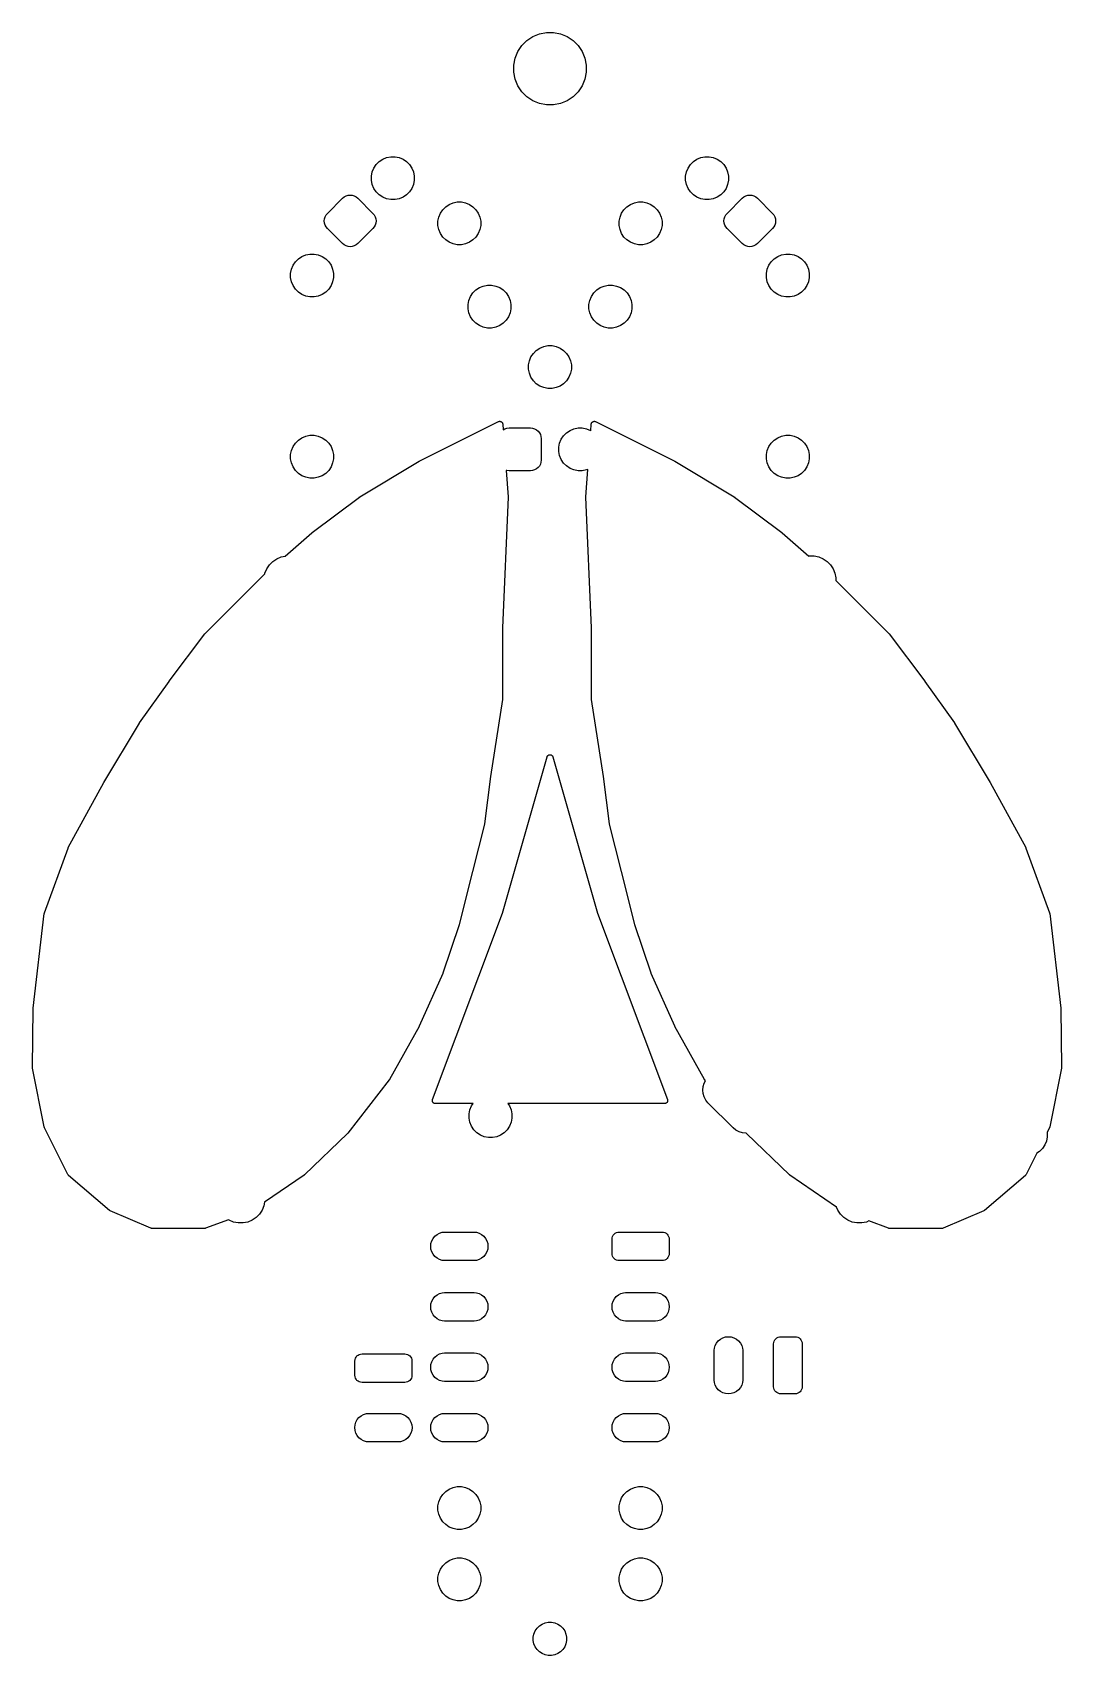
# Model space of a CAD drawing. Extents: x 4.99 to 6.69, y -5.6 to -2.91.
import ezdxf

# ---------------------------------------------------------------- set-up
doc = ezdxf.new("R2010")
doc.units = 0
doc.header["$MEASUREMENT"] = 0
doc.layers.add('BLACK', color=7, linetype='CONTINUOUS')

msp = doc.modelspace()

# ---------------------------------------------------------------- linework, layer by layer
at = {"layer": 'BLACK', "linetype": 'CONTINUOUS'}
for p, q in [((5.79985, -2.93419), (5.80821, -2.92584)), ((5.80821, -2.92584), (5.81804, -2.91927)), ((5.81804, -2.91927), (5.82896, -2.91475)), ((5.82896, -2.91475), (5.84055, -2.91244)), ((5.84055, -2.91244), (5.85237, -2.91244)), ((5.85237, -2.91244), (5.86396, -2.91475)), ((5.86396, -2.91475), (5.87488, -2.91927)), ((5.87488, -2.91927), (5.8847, -2.92584)), ((5.8847, -2.92584), (5.89306, -2.93419)), ((5.78876, -2.95494), (5.79329, -2.94402)), ((5.79329, -2.94402), (5.79985, -2.93419)), ((5.89306, -2.93419), (5.89963, -2.94402)), ((5.89963, -2.94402), (5.90415, -2.95494)), ((5.78646, -2.96653), (5.78876, -2.95494)), ((5.78646, -2.97835), (5.78646, -2.96653)), ((5.78876, -2.98994), (5.78646, -2.97835)), ((5.90415, -2.95494), (5.90646, -2.96653)), ((5.90646, -2.97835), (5.90415, -2.98994)), ((5.90646, -2.96653), (5.90646, -2.97835)), ((5.79329, -3.00086), (5.78876, -2.98994)), ((5.79985, -3.01069), (5.79329, -3.00086)), ((5.89963, -3.00086), (5.89306, -3.01069)), ((5.90415, -2.98994), (5.89963, -3.00086)), ((5.80821, -3.01905), (5.79985, -3.01069)), ((5.81804, -3.02561), (5.80821, -3.01905)), ((5.82896, -3.03014), (5.81804, -3.02561)), ((5.84055, -3.03244), (5.82896, -3.03014)), ((5.85237, -3.03244), (5.84055, -3.03244)), ((5.86396, -3.03014), (5.85237, -3.03244)), ((5.87488, -3.02561), (5.86396, -3.03014)), ((5.8847, -3.01905), (5.87488, -3.02561)), ((5.89306, -3.01069), (5.8847, -3.01905)), ((5.55247, -3.14329), (5.55514, -3.13684)), ((5.55514, -3.13684), (5.55901, -3.13103)), ((5.55901, -3.13103), (5.56395, -3.1261)), ((5.56395, -3.1261), (5.56975, -3.12222)), ((5.56975, -3.12222), (5.5762, -3.11955)), ((5.5762, -3.11955), (5.58305, -3.11819)), ((5.58305, -3.11819), (5.59003, -3.11819)), ((5.59003, -3.11819), (5.59687, -3.11955)), ((5.59687, -3.11955), (5.60332, -3.12222)), ((5.60332, -3.12222), (5.60912, -3.1261)), ((5.60912, -3.1261), (5.61406, -3.13103)), ((5.61406, -3.13103), (5.61794, -3.13684)), ((5.61794, -3.13684), (5.62061, -3.14329)), ((6.07231, -3.14329), (6.07498, -3.13684)), ((6.07498, -3.13684), (6.07885, -3.13103)), ((6.07885, -3.13103), (6.08379, -3.1261)), ((6.08379, -3.1261), (6.08959, -3.12222)), ((6.08959, -3.12222), (6.09604, -3.11955)), ((6.09604, -3.11955), (6.10289, -3.11819)), ((6.10289, -3.11819), (6.10987, -3.11819)), ((6.10987, -3.11819), (6.11671, -3.11955)), ((6.11671, -3.11955), (6.12316, -3.12222)), ((6.12316, -3.12222), (6.12896, -3.1261)), ((6.12896, -3.1261), (6.1339, -3.13103)), ((6.1339, -3.13103), (6.13778, -3.13684)), ((6.13778, -3.13684), (6.14045, -3.14329)), ((5.5511, -3.15013), (5.55247, -3.14329)), ((5.5511, -3.15711), (5.5511, -3.15013)), ((5.55247, -3.16396), (5.5511, -3.15711)), ((5.55514, -3.1704), (5.55247, -3.16396)), ((5.62061, -3.16396), (5.61794, -3.1704)), ((5.62061, -3.14329), (5.62197, -3.15013)), ((5.62197, -3.15711), (5.62061, -3.16396)), ((5.62197, -3.15013), (5.62197, -3.15711)), ((6.07094, -3.15013), (6.07231, -3.14329)), ((6.07094, -3.15711), (6.07094, -3.15013)), ((6.07231, -3.16396), (6.07094, -3.15711)), ((6.07498, -3.1704), (6.07231, -3.16396)), ((6.14045, -3.16396), (6.13778, -3.1704)), ((6.14045, -3.14329), (6.14181, -3.15013)), ((6.14181, -3.15711), (6.14045, -3.16396)), ((6.14181, -3.15013), (6.14181, -3.15711)), ((5.47824, -3.2118), (5.5033, -3.18675)), ((5.5033, -3.18675), (5.50598, -3.18455)), ((5.50598, -3.18455), (5.50905, -3.18291)), ((5.50905, -3.18291), (5.51237, -3.1819)), ((5.51237, -3.1819), (5.51583, -3.18156)), ((5.51583, -3.18156), (5.51928, -3.1819)), ((5.51928, -3.1819), (5.52261, -3.18291)), ((5.52261, -3.18291), (5.52567, -3.18455)), ((5.52567, -3.18455), (5.52835, -3.18675)), ((5.52835, -3.18675), (5.55341, -3.2118)), ((5.55901, -3.17621), (5.55514, -3.1704)), ((5.56395, -3.18114), (5.55901, -3.17621)), ((5.56975, -3.18502), (5.56395, -3.18114)), ((5.5762, -3.18769), (5.56975, -3.18502)), ((5.58305, -3.18905), (5.5762, -3.18769)), ((5.59003, -3.18905), (5.58305, -3.18905)), ((5.59687, -3.18769), (5.59003, -3.18905)), ((5.60332, -3.18502), (5.59687, -3.18769)), ((5.60912, -3.18114), (5.60332, -3.18502)), ((5.61406, -3.17621), (5.60912, -3.18114)), ((5.61794, -3.1704), (5.61406, -3.17621)), ((5.67967, -3.19695), (5.68612, -3.19428)), ((5.68612, -3.19428), (5.69297, -3.19291)), ((5.69297, -3.19291), (5.69995, -3.19291)), ((5.69995, -3.19291), (5.70679, -3.19428)), ((5.70679, -3.19428), (5.71324, -3.19695)), ((5.97967, -3.19695), (5.98612, -3.19428)), ((5.98612, -3.19428), (5.99297, -3.19291)), ((5.99297, -3.19291), (5.99995, -3.19291)), ((5.99995, -3.19291), (6.00679, -3.19428)), ((6.00679, -3.19428), (6.01324, -3.19695)), ((6.07885, -3.17621), (6.07498, -3.1704)), ((6.08379, -3.18114), (6.07885, -3.17621)), ((6.08959, -3.18502), (6.08379, -3.18114)), ((6.09604, -3.18769), (6.08959, -3.18502)), ((6.10289, -3.18905), (6.09604, -3.18769)), ((6.10987, -3.18905), (6.10289, -3.18905)), ((6.11671, -3.18769), (6.10987, -3.18905)), ((6.12316, -3.18502), (6.11671, -3.18769)), ((6.12896, -3.18114), (6.12316, -3.18502)), ((6.1339, -3.17621), (6.12896, -3.18114)), ((6.13778, -3.1704), (6.1339, -3.17621)), ((6.13951, -3.2118), (6.16456, -3.18675)), ((6.16456, -3.18675), (6.16724, -3.18455)), ((6.16724, -3.18455), (6.17031, -3.18291)), ((6.17031, -3.18291), (6.17363, -3.1819)), ((6.17363, -3.1819), (6.17709, -3.18156)), ((6.17709, -3.18156), (6.18054, -3.1819)), ((6.18054, -3.1819), (6.18387, -3.18291)), ((6.18387, -3.18291), (6.18693, -3.18455)), ((6.18693, -3.18455), (6.18962, -3.18675)), ((6.18962, -3.18675), (6.21467, -3.2118)), ((5.47305, -3.22433), (5.47339, -3.22088)), ((5.47339, -3.22088), (5.4744, -3.21755)), ((5.4744, -3.21755), (5.47604, -3.21449)), ((5.47604, -3.21449), (5.47824, -3.2118)), ((5.55341, -3.2118), (5.55561, -3.21449)), ((5.55561, -3.21449), (5.55725, -3.21755)), ((5.55725, -3.21755), (5.55826, -3.22088)), ((5.55826, -3.22088), (5.5586, -3.22433)), ((5.66102, -3.22486), (5.66239, -3.21801)), ((5.66239, -3.21801), (5.66506, -3.21156)), ((5.66506, -3.21156), (5.66893, -3.20576)), ((5.66893, -3.20576), (5.67387, -3.20082)), ((5.67387, -3.20082), (5.67967, -3.19695)), ((5.71324, -3.19695), (5.71904, -3.20082)), ((5.71904, -3.20082), (5.72398, -3.20576)), ((5.72398, -3.20576), (5.72786, -3.21156)), ((5.72786, -3.21156), (5.73053, -3.21801)), ((5.73053, -3.21801), (5.73189, -3.22486)), ((5.96102, -3.22486), (5.96239, -3.21801)), ((5.96239, -3.21801), (5.96506, -3.21156)), ((5.96506, -3.21156), (5.96893, -3.20576)), ((5.96893, -3.20576), (5.97387, -3.20082)), ((5.97387, -3.20082), (5.97967, -3.19695)), ((6.01324, -3.19695), (6.01904, -3.20082)), ((6.01904, -3.20082), (6.02398, -3.20576)), ((6.02398, -3.20576), (6.02786, -3.21156)), ((6.02786, -3.21156), (6.03053, -3.21801)), ((6.03053, -3.21801), (6.03189, -3.22486)), ((6.13432, -3.22433), (6.13466, -3.22088)), ((6.13466, -3.22088), (6.13566, -3.21755)), ((6.13566, -3.21755), (6.1373, -3.21449)), ((6.1373, -3.21449), (6.13951, -3.2118)), ((6.21467, -3.2118), (6.21687, -3.21449)), ((6.21687, -3.21449), (6.21851, -3.21755)), ((6.21851, -3.21755), (6.21952, -3.22088)), ((6.21952, -3.22088), (6.21986, -3.22433)), ((5.47339, -3.22779), (5.47305, -3.22433)), ((5.4744, -3.23111), (5.47339, -3.22779)), ((5.47604, -3.23417), (5.4744, -3.23111)), ((5.47824, -3.23686), (5.47604, -3.23417)), ((5.5033, -3.26191), (5.47824, -3.23686)), ((5.55341, -3.23686), (5.52835, -3.26191)), ((5.55561, -3.23417), (5.55341, -3.23686)), ((5.55725, -3.23111), (5.55561, -3.23417)), ((5.55826, -3.22779), (5.55725, -3.23111)), ((5.5586, -3.22433), (5.55826, -3.22779)), ((5.66102, -3.23184), (5.66102, -3.22486)), ((5.66239, -3.23868), (5.66102, -3.23184)), ((5.66506, -3.24513), (5.66239, -3.23868)), ((5.66893, -3.25093), (5.66506, -3.24513)), ((5.72786, -3.24513), (5.72398, -3.25093)), ((5.73053, -3.23868), (5.72786, -3.24513)), ((5.73189, -3.23184), (5.73053, -3.23868)), ((5.73189, -3.22486), (5.73189, -3.23184)), ((5.96102, -3.23184), (5.96102, -3.22486)), ((5.96239, -3.23868), (5.96102, -3.23184)), ((5.96506, -3.24513), (5.96239, -3.23868)), ((5.96893, -3.25093), (5.96506, -3.24513)), ((6.02786, -3.24513), (6.02398, -3.25093)), ((6.03053, -3.23868), (6.02786, -3.24513)), ((6.03189, -3.23184), (6.03053, -3.23868)), ((6.03189, -3.22486), (6.03189, -3.23184)), ((6.13466, -3.22779), (6.13432, -3.22433)), ((6.13566, -3.23111), (6.13466, -3.22779)), ((6.1373, -3.23417), (6.13566, -3.23111)), ((6.13951, -3.23686), (6.1373, -3.23417)), ((6.16456, -3.26191), (6.13951, -3.23686)), ((6.21467, -3.23686), (6.18962, -3.26191)), ((6.21687, -3.23417), (6.21467, -3.23686)), ((6.21851, -3.23111), (6.21687, -3.23417)), ((6.21952, -3.22779), (6.21851, -3.23111)), ((6.21986, -3.22433), (6.21952, -3.22779)), ((5.50598, -3.26412), (5.5033, -3.26191)), ((5.50905, -3.26575), (5.50598, -3.26412)), ((5.51237, -3.26676), (5.50905, -3.26575)), ((5.51583, -3.2671), (5.51237, -3.26676)), ((5.51928, -3.26676), (5.51583, -3.2671)), ((5.52261, -3.26575), (5.51928, -3.26676)), ((5.52567, -3.26412), (5.52261, -3.26575)), ((5.52835, -3.26191), (5.52567, -3.26412)), ((5.67387, -3.25587), (5.66893, -3.25093)), ((5.67967, -3.25975), (5.67387, -3.25587)), ((5.68612, -3.26242), (5.67967, -3.25975)), ((5.69297, -3.26378), (5.68612, -3.26242)), ((5.69995, -3.26378), (5.69297, -3.26378)), ((5.70679, -3.26242), (5.69995, -3.26378)), ((5.71324, -3.25975), (5.70679, -3.26242)), ((5.71904, -3.25587), (5.71324, -3.25975)), ((5.72398, -3.25093), (5.71904, -3.25587)), ((5.97387, -3.25587), (5.96893, -3.25093)), ((5.97967, -3.25975), (5.97387, -3.25587)), ((5.98612, -3.26242), (5.97967, -3.25975)), ((5.99297, -3.26378), (5.98612, -3.26242)), ((5.99995, -3.26378), (5.99297, -3.26378)), ((6.00679, -3.26242), (5.99995, -3.26378)), ((6.01324, -3.25975), (6.00679, -3.26242)), ((6.01904, -3.25587), (6.01324, -3.25975)), ((6.02398, -3.25093), (6.01904, -3.25587)), ((6.16724, -3.26412), (6.16456, -3.26191)), ((6.17031, -3.26575), (6.16724, -3.26412)), ((6.17363, -3.26676), (6.17031, -3.26575)), ((6.17709, -3.2671), (6.17363, -3.26676)), ((6.18054, -3.26676), (6.17709, -3.2671)), ((6.18387, -3.26575), (6.18054, -3.26676)), ((6.18693, -3.26412), (6.18387, -3.26575)), ((6.18962, -3.26191), (6.18693, -3.26412)), ((5.41868, -3.30423), (5.42136, -3.29778)), ((5.42136, -3.29778), (5.42523, -3.29198)), ((5.42523, -3.29198), (5.43017, -3.28704)), ((5.43017, -3.28704), (5.43597, -3.28317)), ((5.43597, -3.28317), (5.44242, -3.2805)), ((5.44242, -3.2805), (5.44927, -3.27913)), ((5.44927, -3.27913), (5.45625, -3.27913)), ((5.45625, -3.27913), (5.46309, -3.2805)), ((5.46309, -3.2805), (5.46954, -3.28317)), ((5.46954, -3.28317), (5.47534, -3.28704)), ((5.47534, -3.28704), (5.48028, -3.29198)), ((5.48028, -3.29198), (5.48416, -3.29778)), ((5.48416, -3.29778), (5.48683, -3.30423)), ((6.20609, -3.30423), (6.20876, -3.29778)), ((6.20876, -3.29778), (6.21263, -3.29198)), ((6.21263, -3.29198), (6.21757, -3.28704)), ((6.21757, -3.28704), (6.22337, -3.28317)), ((6.22337, -3.28317), (6.22982, -3.2805)), ((6.22982, -3.2805), (6.23667, -3.27913)), ((6.23667, -3.27913), (6.24365, -3.27913)), ((6.24365, -3.27913), (6.25049, -3.2805)), ((6.25049, -3.2805), (6.25694, -3.28317)), ((6.25694, -3.28317), (6.26274, -3.28704)), ((6.26274, -3.28704), (6.26768, -3.29198)), ((6.26768, -3.29198), (6.27156, -3.29778)), ((6.27156, -3.29778), (6.27423, -3.30423)), ((5.41732, -3.31108), (5.41868, -3.30423)), ((5.41732, -3.31806), (5.41732, -3.31108)), ((5.41868, -3.3249), (5.41732, -3.31806)), ((5.42136, -3.33135), (5.41868, -3.3249)), ((5.48683, -3.3249), (5.48416, -3.33135)), ((5.48683, -3.30423), (5.48819, -3.31108)), ((5.48819, -3.31806), (5.48683, -3.3249)), ((5.48819, -3.31108), (5.48819, -3.31806)), ((6.20472, -3.31108), (6.20609, -3.30423)), ((6.20472, -3.31806), (6.20472, -3.31108)), ((6.20609, -3.3249), (6.20472, -3.31806)), ((6.20876, -3.33135), (6.20609, -3.3249)), ((6.27423, -3.3249), (6.27156, -3.33135)), ((6.27423, -3.30423), (6.27559, -3.31108)), ((6.27559, -3.31806), (6.27423, -3.3249)), ((6.27559, -3.31108), (6.27559, -3.31806)), ((5.42523, -3.33715), (5.42136, -3.33135)), ((5.43017, -3.34209), (5.42523, -3.33715)), ((5.43597, -3.34597), (5.43017, -3.34209)), ((5.44242, -3.34864), (5.43597, -3.34597)), ((5.44927, -3.35), (5.44242, -3.34864)), ((5.45625, -3.35), (5.44927, -3.35)), ((5.46309, -3.34864), (5.45625, -3.35)), ((5.46954, -3.34597), (5.46309, -3.34864)), ((5.47534, -3.34209), (5.46954, -3.34597)), ((5.48028, -3.33715), (5.47534, -3.34209)), ((5.48416, -3.33135), (5.48028, -3.33715)), ((5.71102, -3.36265), (5.71239, -3.35581)), ((5.71239, -3.35581), (5.71506, -3.34936)), ((5.71506, -3.34936), (5.71893, -3.34355)), ((5.71893, -3.34355), (5.72387, -3.33862)), ((5.72387, -3.33862), (5.72967, -3.33474)), ((5.72967, -3.33474), (5.73612, -3.33207)), ((5.73612, -3.33207), (5.74297, -3.33071)), ((5.74297, -3.33071), (5.74995, -3.33071)), ((5.74995, -3.33071), (5.75679, -3.33207)), ((5.75679, -3.33207), (5.76324, -3.33474)), ((5.76324, -3.33474), (5.76904, -3.33862)), ((5.76904, -3.33862), (5.77398, -3.34355)), ((5.77398, -3.34355), (5.77786, -3.34936)), ((5.77786, -3.34936), (5.78053, -3.35581)), ((5.78053, -3.35581), (5.78189, -3.36265)), ((5.91102, -3.36265), (5.91239, -3.35581)), ((5.91239, -3.35581), (5.91506, -3.34936)), ((5.91506, -3.34936), (5.91893, -3.34355)), ((5.91893, -3.34355), (5.92387, -3.33862)), ((5.92387, -3.33862), (5.92967, -3.33474)), ((5.92967, -3.33474), (5.93612, -3.33207)), ((5.93612, -3.33207), (5.94297, -3.33071)), ((5.94297, -3.33071), (5.94995, -3.33071)), ((5.94995, -3.33071), (5.95679, -3.33207)), ((5.95679, -3.33207), (5.96324, -3.33474)), ((5.96324, -3.33474), (5.96904, -3.33862)), ((5.96904, -3.33862), (5.97398, -3.34355)), ((5.97398, -3.34355), (5.97786, -3.34936)), ((5.97786, -3.34936), (5.98053, -3.35581)), ((5.98053, -3.35581), (5.98189, -3.36265)), ((6.21263, -3.33715), (6.20876, -3.33135)), ((6.21757, -3.34209), (6.21263, -3.33715)), ((6.22337, -3.34597), (6.21757, -3.34209)), ((6.22982, -3.34864), (6.22337, -3.34597)), ((6.23667, -3.35), (6.22982, -3.34864)), ((6.24365, -3.35), (6.23667, -3.35)), ((6.25049, -3.34864), (6.24365, -3.35)), ((6.25694, -3.34597), (6.25049, -3.34864)), ((6.26274, -3.34209), (6.25694, -3.34597)), ((6.26768, -3.33715), (6.26274, -3.34209)), ((6.27156, -3.33135), (6.26768, -3.33715)), ((5.71102, -3.36963), (5.71102, -3.36265)), ((5.71239, -3.37648), (5.71102, -3.36963)), ((5.71506, -3.38293), (5.71239, -3.37648)), ((5.71893, -3.38873), (5.71506, -3.38293)), ((5.77786, -3.38293), (5.77398, -3.38873)), ((5.78053, -3.37648), (5.77786, -3.38293)), ((5.78189, -3.36963), (5.78053, -3.37648)), ((5.78189, -3.36265), (5.78189, -3.36963)), ((5.91102, -3.36963), (5.91102, -3.36265)), ((5.91239, -3.37648), (5.91102, -3.36963)), ((5.91506, -3.38293), (5.91239, -3.37648)), ((5.91893, -3.38873), (5.91506, -3.38293)), ((5.97786, -3.38293), (5.97398, -3.38873)), ((5.98053, -3.37648), (5.97786, -3.38293)), ((5.98189, -3.36963), (5.98053, -3.37648)), ((5.98189, -3.36265), (5.98189, -3.36963)), ((5.72387, -3.39366), (5.71893, -3.38873)), ((5.72967, -3.39754), (5.72387, -3.39366)), ((5.73612, -3.40021), (5.72967, -3.39754)), ((5.74297, -3.40157), (5.73612, -3.40021)), ((5.74995, -3.40157), (5.74297, -3.40157)), ((5.75679, -3.40021), (5.74995, -3.40157)), ((5.76324, -3.39754), (5.75679, -3.40021)), ((5.76904, -3.39366), (5.76324, -3.39754)), ((5.77398, -3.38873), (5.76904, -3.39366)), ((5.92387, -3.39366), (5.91893, -3.38873)), ((5.92967, -3.39754), (5.92387, -3.39366)), ((5.93612, -3.40021), (5.92967, -3.39754)), ((5.94297, -3.40157), (5.93612, -3.40021)), ((5.94995, -3.40157), (5.94297, -3.40157)), ((5.95679, -3.40021), (5.94995, -3.40157)), ((5.96324, -3.39754), (5.95679, -3.40021)), ((5.96904, -3.39366), (5.96324, -3.39754)), ((5.97398, -3.38873), (5.96904, -3.39366)), ((5.82387, -3.43862), (5.82967, -3.43474)), ((5.82967, -3.43474), (5.83612, -3.43207)), ((5.83612, -3.43207), (5.84297, -3.43071)), ((5.84297, -3.43071), (5.84995, -3.43071)), ((5.84995, -3.43071), (5.85679, -3.43207)), ((5.85679, -3.43207), (5.86324, -3.43474)), ((5.86324, -3.43474), (5.86904, -3.43862)), ((5.81102, -3.46265), (5.81239, -3.45581)), ((5.81102, -3.46963), (5.81102, -3.46265)), ((5.81239, -3.45581), (5.81506, -3.44936)), ((5.81506, -3.44936), (5.81893, -3.44355)), ((5.81893, -3.44355), (5.82387, -3.43862)), ((5.86904, -3.43862), (5.87398, -3.44355)), ((5.87398, -3.44355), (5.87786, -3.44936)), ((5.87786, -3.44936), (5.88053, -3.45581)), ((5.88053, -3.45581), (5.88189, -3.46265)), ((5.88189, -3.46265), (5.88189, -3.46963)), ((5.81239, -3.47648), (5.81102, -3.46963)), ((5.81506, -3.48293), (5.81239, -3.47648)), ((5.81893, -3.48873), (5.81506, -3.48293)), ((5.82387, -3.49366), (5.81893, -3.48873)), ((5.87398, -3.48873), (5.86904, -3.49366)), ((5.87786, -3.48293), (5.87398, -3.48873)), ((5.88053, -3.47648), (5.87786, -3.48293)), ((5.88189, -3.46963), (5.88053, -3.47648)), ((5.82967, -3.49754), (5.82387, -3.49366)), ((5.83612, -3.50021), (5.82967, -3.49754)), ((5.84297, -3.50157), (5.83612, -3.50021)), ((5.84995, -3.50157), (5.84297, -3.50157)), ((5.85679, -3.50021), (5.84995, -3.50157)), ((5.86324, -3.49754), (5.85679, -3.50021)), ((5.86904, -3.49366), (5.86324, -3.49754)), ((5.63009, -3.62196), (5.76107, -3.55648)), ((5.76107, -3.55648), (5.76108, -3.55647)), ((5.76108, -3.55647), (5.76113, -3.55644)), ((5.76108, -3.55647), (5.76108, -3.55647)), ((5.76108, -3.55647), (5.76108, -3.55647)), ((5.76113, -3.55644), (5.76156, -3.55628)), ((5.76156, -3.55628), (5.76199, -3.55612)), ((5.76199, -3.55612), (5.76202, -3.55612)), ((5.76202, -3.55612), (5.76204, -3.55611)), ((5.76204, -3.55611), (5.7625, -3.55604)), ((5.7625, -3.55604), (5.76295, -3.55596)), ((5.76295, -3.55596), (5.76298, -3.55596)), ((5.76298, -3.55596), (5.76301, -3.55596)), ((5.76301, -3.55596), (5.76347, -3.55597)), ((5.76347, -3.55597), (5.76393, -3.55599)), ((5.76393, -3.55599), (5.76396, -3.55599)), ((5.76396, -3.55599), (5.76398, -3.55599)), ((5.76398, -3.55599), (5.76443, -3.5561)), ((5.76443, -3.5561), (5.76488, -3.5562)), ((5.76488, -3.5562), (5.76491, -3.55621)), ((5.76491, -3.55621), (5.76493, -3.55622)), ((5.76493, -3.55622), (5.76535, -3.55641)), ((5.76535, -3.55641), (5.76577, -3.5566)), ((5.76577, -3.5566), (5.76579, -3.55662)), ((5.76579, -3.55662), (5.76582, -3.55663)), ((5.76582, -3.55663), (5.76619, -3.5569)), ((5.76619, -3.5569), (5.76657, -3.55716)), ((5.76657, -3.55716), (5.76659, -3.55718)), ((5.76659, -3.55718), (5.76661, -3.5572)), ((5.76661, -3.5572), (5.76692, -3.55753)), ((5.76692, -3.55753), (5.76724, -3.55787)), ((5.76724, -3.55787), (5.76726, -3.55789)), ((5.76726, -3.55789), (5.76728, -3.55791)), ((5.76728, -3.55791), (5.76752, -3.5583)), ((5.76752, -3.5583), (5.76776, -3.55869)), ((5.76776, -3.55869), (5.76777, -3.55872)), ((5.76777, -3.55872), (5.76779, -3.55874)), ((5.76779, -3.55874), (5.76795, -3.55918)), ((5.76795, -3.55918), (5.76812, -3.5596)), ((5.76812, -3.5596), (5.76812, -3.55963)), ((5.76812, -3.55963), (5.76813, -3.55966)), ((5.76813, -3.55966), (5.76821, -3.56011)), ((5.76821, -3.56011), (5.76829, -3.56056)), ((5.76829, -3.56056), (5.769, -3.56986)), ((5.769, -3.56986), (5.77196, -3.56828)), ((5.77196, -3.56828), (5.77528, -3.56727)), ((5.77528, -3.56727), (5.77874, -3.56693)), ((5.77874, -3.56693), (5.81417, -3.56693)), ((5.81417, -3.56693), (5.81763, -3.56727)), ((5.81763, -3.56727), (5.82095, -3.56828)), ((5.82095, -3.56828), (5.82402, -3.56991)), ((5.82402, -3.56991), (5.8267, -3.57212)), ((5.8267, -3.57212), (5.8289, -3.5748)), ((5.87387, -3.57484), (5.87967, -3.57096)), ((5.87967, -3.57096), (5.88612, -3.56829)), ((5.88612, -3.56829), (5.89297, -3.56693)), ((5.89297, -3.56693), (5.89995, -3.56693)), ((5.89995, -3.56693), (5.90679, -3.56829)), ((5.90679, -3.56829), (5.91324, -3.57096)), ((5.91324, -3.57096), (5.91395, -3.57143)), ((5.91395, -3.57143), (5.91478, -3.56056)), ((5.91478, -3.56056), (5.91479, -3.56055)), ((5.91479, -3.56049), (5.91488, -3.56004)), ((5.91479, -3.56055), (5.91479, -3.56049)), ((5.91479, -3.56055), (5.91479, -3.56055)), ((5.91479, -3.56055), (5.91479, -3.56055)), ((5.91488, -3.56004), (5.91496, -3.55959)), ((5.91496, -3.55959), (5.91497, -3.55956)), ((5.91497, -3.55954), (5.91515, -3.55911)), ((5.91497, -3.55956), (5.91497, -3.55954)), ((5.91515, -3.55911), (5.91531, -3.55868)), ((5.91531, -3.55868), (5.91533, -3.55866)), ((5.91533, -3.55866), (5.91534, -3.55863)), ((5.91534, -3.55863), (5.91559, -3.55825)), ((5.91559, -3.55825), (5.91584, -3.55786)), ((5.91584, -3.55786), (5.91586, -3.55784)), ((5.91586, -3.55784), (5.91587, -3.55781)), ((5.91587, -3.55781), (5.91619, -3.55749)), ((5.91619, -3.55749), (5.91651, -3.55715)), ((5.91651, -3.55715), (5.91654, -3.55714)), ((5.91654, -3.55714), (5.91656, -3.55712)), ((5.91656, -3.55712), (5.91694, -3.55686)), ((5.91694, -3.55686), (5.91731, -3.55659)), ((5.91731, -3.55659), (5.91734, -3.55658)), ((5.91734, -3.55658), (5.91736, -3.55657)), ((5.91736, -3.55657), (5.91778, -3.55638)), ((5.91778, -3.55638), (5.9182, -3.5562)), ((5.9182, -3.5562), (5.91823, -3.55619)), ((5.91823, -3.55619), (5.91826, -3.55618)), ((5.91826, -3.55618), (5.91871, -3.55609)), ((5.91871, -3.55609), (5.91916, -3.55598)), ((5.91916, -3.55598), (5.91918, -3.55598)), ((5.91918, -3.55598), (5.91921, -3.55598)), ((5.91921, -3.55598), (5.91967, -3.55597)), ((5.91967, -3.55597), (5.92013, -3.55596)), ((5.92013, -3.55596), (5.92016, -3.55597)), ((5.92016, -3.55597), (5.92019, -3.55596)), ((5.92019, -3.55596), (5.92064, -3.55605)), ((5.92064, -3.55605), (5.92109, -3.55613)), ((5.92109, -3.55613), (5.92112, -3.55614)), ((5.92112, -3.55614), (5.92115, -3.55614)), ((5.92115, -3.55614), (5.92158, -3.55631)), ((5.92158, -3.55631), (5.92201, -3.55648)), ((5.92201, -3.55648), (6.05298, -3.62196)), ((5.41868, -3.60423), (5.42136, -3.59778)), ((5.42136, -3.59778), (5.42523, -3.59198)), ((5.42523, -3.59198), (5.43017, -3.58704)), ((5.43017, -3.58704), (5.43597, -3.58317)), ((5.43597, -3.58317), (5.44242, -3.5805)), ((5.44242, -3.5805), (5.44927, -3.57913)), ((5.44927, -3.57913), (5.45625, -3.57913)), ((5.45625, -3.57913), (5.46309, -3.5805)), ((5.46309, -3.5805), (5.46954, -3.58317)), ((5.46954, -3.58317), (5.47534, -3.58704)), ((5.47534, -3.58704), (5.48028, -3.59198)), ((5.48028, -3.59198), (5.48416, -3.59778)), ((5.48416, -3.59778), (5.48683, -3.60423)), ((5.8289, -3.5748), (5.83054, -3.57787)), ((5.83054, -3.57787), (5.83155, -3.58119)), ((5.83155, -3.58119), (5.83189, -3.58465)), ((5.83189, -3.58465), (5.83189, -3.62008)), ((5.86102, -3.59887), (5.86239, -3.59203)), ((5.86102, -3.60585), (5.86102, -3.59887)), ((5.86239, -3.59203), (5.86506, -3.58558)), ((5.86506, -3.58558), (5.86893, -3.57977)), ((5.86893, -3.57977), (5.87387, -3.57484)), ((6.20609, -3.60423), (6.20876, -3.59778)), ((6.20876, -3.59778), (6.21263, -3.59198)), ((6.21263, -3.59198), (6.21757, -3.58704)), ((6.21757, -3.58704), (6.22337, -3.58317)), ((6.22337, -3.58317), (6.22982, -3.5805)), ((6.22982, -3.5805), (6.23667, -3.57913)), ((6.23667, -3.57913), (6.24365, -3.57913)), ((6.24365, -3.57913), (6.25049, -3.5805)), ((6.25049, -3.5805), (6.25694, -3.58317)), ((6.25694, -3.58317), (6.26274, -3.58704)), ((6.26274, -3.58704), (6.26768, -3.59198)), ((6.26768, -3.59198), (6.27156, -3.59778)), ((6.27156, -3.59778), (6.27423, -3.60423)), ((5.41732, -3.61108), (5.41868, -3.60423)), ((5.41732, -3.61806), (5.41732, -3.61108)), ((5.41868, -3.6249), (5.41732, -3.61806)), ((5.42136, -3.63135), (5.41868, -3.6249)), ((5.48683, -3.6249), (5.48416, -3.63135)), ((5.48683, -3.60423), (5.48819, -3.61108)), ((5.48819, -3.61806), (5.48683, -3.6249)), ((5.48819, -3.61108), (5.48819, -3.61806)), ((5.53172, -3.68097), (5.62976, -3.62215)), ((5.62976, -3.62215), (5.62982, -3.62211)), ((5.62982, -3.62211), (5.62996, -3.62204)), ((5.62996, -3.62204), (5.63009, -3.62196)), ((5.83155, -3.62354), (5.83054, -3.62686)), ((5.83189, -3.62008), (5.83155, -3.62354)), ((5.86239, -3.6127), (5.86102, -3.60585)), ((5.86506, -3.61915), (5.86239, -3.6127)), ((5.86893, -3.62495), (5.86506, -3.61915)), ((5.87387, -3.62988), (5.86893, -3.62495)), ((6.05298, -3.62196), (6.05304, -3.62199)), ((6.05304, -3.62199), (6.05317, -3.62208)), ((6.05317, -3.62208), (6.05331, -3.62215)), ((6.05331, -3.62215), (6.15135, -3.68097)), ((6.20472, -3.61108), (6.20609, -3.60423)), ((6.20472, -3.61806), (6.20472, -3.61108)), ((6.20609, -3.6249), (6.20472, -3.61806)), ((6.20876, -3.63135), (6.20609, -3.6249)), ((6.27423, -3.6249), (6.27156, -3.63135)), ((6.27423, -3.60423), (6.27559, -3.61108)), ((6.27559, -3.61806), (6.27423, -3.6249)), ((6.27559, -3.61108), (6.27559, -3.61806)), ((5.42523, -3.63715), (5.42136, -3.63135)), ((5.43017, -3.64209), (5.42523, -3.63715)), ((5.43597, -3.64597), (5.43017, -3.64209)), ((5.44242, -3.64864), (5.43597, -3.64597)), ((5.44927, -3.65), (5.44242, -3.64864)), ((5.45625, -3.65), (5.44927, -3.65)), ((5.46309, -3.64864), (5.45625, -3.65)), ((5.46954, -3.64597), (5.46309, -3.64864)), ((5.47534, -3.64209), (5.46954, -3.64597)), ((5.48028, -3.63715), (5.47534, -3.64209)), ((5.48416, -3.63135), (5.48028, -3.63715)), ((5.77528, -3.63745), (5.77418, -3.63712)), ((5.77418, -3.63712), (5.77754, -3.6808)), ((5.77874, -3.6378), (5.77528, -3.63745)), ((5.81417, -3.6378), (5.77874, -3.6378)), ((5.81763, -3.63745), (5.81417, -3.6378)), ((5.82095, -3.63645), (5.81763, -3.63745)), ((5.82402, -3.63481), (5.82095, -3.63645)), ((5.8267, -3.63261), (5.82402, -3.63481)), ((5.8289, -3.62992), (5.8267, -3.63261)), ((5.83054, -3.62686), (5.8289, -3.62992)), ((5.87967, -3.63376), (5.87387, -3.62988)), ((5.88612, -3.63643), (5.87967, -3.63376)), ((5.89297, -3.6378), (5.88612, -3.63643)), ((5.89995, -3.6378), (5.89297, -3.6378)), ((5.90679, -3.63643), (5.89995, -3.6378)), ((5.90554, -3.6808), (5.90902, -3.63551)), ((5.90902, -3.63551), (5.90679, -3.63643)), ((6.21263, -3.63715), (6.20876, -3.63135)), ((6.21757, -3.64209), (6.21263, -3.63715)), ((6.22337, -3.64597), (6.21757, -3.64209)), ((6.22982, -3.64864), (6.22337, -3.64597)), ((6.23667, -3.65), (6.22982, -3.64864)), ((6.24365, -3.65), (6.23667, -3.65)), ((6.25049, -3.64864), (6.24365, -3.65)), ((6.25694, -3.64597), (6.25049, -3.64864)), ((6.26274, -3.64209), (6.25694, -3.64597)), ((6.26768, -3.63715), (6.26274, -3.64209)), ((6.27156, -3.63135), (6.26768, -3.63715)), ((5.45291, -3.74004), (5.53129, -3.68126)), ((5.53129, -3.68126), (5.53135, -3.68122)), ((5.53135, -3.68122), (5.53154, -3.6811)), ((5.53154, -3.6811), (5.53172, -3.68097)), ((5.77755, -3.68141), (5.76772, -3.89758)), ((5.77754, -3.68087), (5.77753, -3.68114)), ((5.77753, -3.68114), (5.77755, -3.68141)), ((5.77754, -3.6808), (5.77754, -3.68087)), ((5.90552, -3.68134), (5.90554, -3.68107)), ((5.90553, -3.68141), (5.90552, -3.68134)), ((5.91535, -3.89758), (5.90553, -3.68141)), ((5.90554, -3.68107), (5.90554, -3.6808)), ((6.15135, -3.68097), (6.15141, -3.68101)), ((6.15141, -3.68101), (6.15159, -3.68114)), ((6.15159, -3.68114), (6.15178, -3.68126)), ((6.15178, -3.68126), (6.23016, -3.74004)), ((5.40832, -3.77904), (5.45261, -3.74028)), ((5.45261, -3.74028), (5.45267, -3.74024)), ((5.45267, -3.74024), (5.45279, -3.74015)), ((5.45279, -3.74015), (5.45291, -3.74004)), ((6.23016, -3.74004), (6.23022, -3.74009)), ((6.23022, -3.74009), (6.23033, -3.74019)), ((6.23033, -3.74019), (6.23046, -3.74028)), ((6.23046, -3.74028), (6.2747, -3.77899)), ((5.38784, -3.78777), (5.3944, -3.78338)), ((5.3944, -3.78338), (5.4017, -3.78036)), ((5.4017, -3.78036), (5.40832, -3.77904)), ((6.2747, -3.77899), (6.27558, -3.77882)), ((6.27558, -3.77882), (6.28347, -3.77882)), ((6.28347, -3.77882), (6.29122, -3.78036)), ((6.29122, -3.78036), (6.29851, -3.78338)), ((6.29851, -3.78338), (6.30508, -3.78777)), ((5.27584, -3.90723), (5.3739, -3.80917)), ((5.3739, -3.80917), (5.37395, -3.80912)), ((5.37395, -3.80912), (5.37405, -3.80904)), ((5.37405, -3.80904), (5.37414, -3.80895)), ((5.37414, -3.80895), (5.37458, -3.80856)), ((5.37458, -3.80856), (5.37485, -3.80721)), ((5.37485, -3.80721), (5.37787, -3.79991)), ((5.37787, -3.79991), (5.38225, -3.79335)), ((5.38225, -3.79335), (5.38784, -3.78777)), ((6.30508, -3.78777), (6.31066, -3.79335)), ((6.31066, -3.79335), (6.31504, -3.79991)), ((6.31504, -3.79991), (6.31807, -3.80721)), ((6.31807, -3.80721), (6.31961, -3.81495)), ((6.31961, -3.81495), (6.31961, -3.81961)), ((6.31961, -3.81961), (6.40723, -3.90723)), ((5.21657, -3.98617), (5.27538, -3.90776)), ((5.27538, -3.90776), (5.27542, -3.90771)), ((5.27542, -3.90771), (5.27564, -3.90748)), ((5.27564, -3.90748), (5.27584, -3.90723)), ((5.76772, -3.89758), (5.76772, -3.89769)), ((5.76772, -3.89769), (5.76772, -4.01537)), ((5.91535, -3.89769), (5.91535, -3.89758)), ((5.91535, -4.01537), (5.91535, -3.89769)), ((6.40723, -3.90723), (6.40728, -3.90728)), ((6.40728, -3.90728), (6.40748, -3.90753)), ((6.40748, -3.90753), (6.40769, -3.90776)), ((6.40769, -3.90776), (6.4665, -3.98617)), ((5.16744, -4.05496), (5.2165, -3.98627)), ((5.2165, -3.98627), (5.21654, -3.98621)), ((5.21654, -3.98621), (5.21656, -3.98619)), ((5.21656, -3.98619), (5.21657, -3.98617)), ((6.4665, -3.98617), (6.46654, -3.98623)), ((6.46654, -3.98623), (6.46655, -3.98625)), ((6.46655, -3.98625), (6.46657, -3.98627)), ((6.46657, -3.98627), (6.51563, -4.05496)), ((5.76766, -4.01613), (5.74804, -4.14367)), ((5.76768, -4.01578), (5.76766, -4.01613)), ((5.76772, -4.01544), (5.76768, -4.01578)), ((5.76772, -4.01537), (5.76772, -4.01544)), ((5.91539, -4.01571), (5.91535, -4.01537)), ((5.9154, -4.01606), (5.91539, -4.01571)), ((5.91541, -4.01613), (5.9154, -4.01606)), ((5.93503, -4.14367), (5.91541, -4.01613)), ((5.10832, -4.15346), (5.16722, -4.05529)), ((5.16722, -4.05529), (5.16726, -4.05523)), ((5.16726, -4.05523), (5.16736, -4.0551)), ((5.16736, -4.0551), (5.16744, -4.05496)), ((6.51563, -4.05496), (6.51567, -4.05501)), ((6.51567, -4.05501), (6.51575, -4.05516)), ((6.51575, -4.05516), (6.51585, -4.05529)), ((6.51585, -4.05529), (6.57475, -4.15346)), ((5.84235, -4.10988), (5.84258, -4.10953)), ((5.84258, -4.10953), (5.84263, -4.10948)), ((5.84263, -4.10948), (5.84267, -4.10942)), ((5.84267, -4.10942), (5.84297, -4.10913)), ((5.84297, -4.10913), (5.84327, -4.10884)), ((5.84327, -4.10884), (5.84333, -4.1088)), ((5.84333, -4.1088), (5.84338, -4.10875)), ((5.84338, -4.10875), (5.84373, -4.10852)), ((5.84373, -4.10852), (5.84407, -4.10829)), ((5.84407, -4.10829), (5.84414, -4.10826)), ((5.84414, -4.10826), (5.84421, -4.10822)), ((5.84421, -4.10822), (5.84459, -4.10807)), ((5.84459, -4.10807), (5.84497, -4.10791)), ((5.84497, -4.10791), (5.84505, -4.1079)), ((5.84505, -4.1079), (5.84512, -4.10787)), ((5.84512, -4.10787), (5.84552, -4.1078)), ((5.84552, -4.1078), (5.84593, -4.10772)), ((5.84593, -4.10772), (5.846, -4.10772)), ((5.846, -4.10772), (5.84608, -4.1077)), ((5.84608, -4.1077), (5.84649, -4.10771)), ((5.84649, -4.10771), (5.84691, -4.10771)), ((5.84691, -4.10771), (5.84698, -4.10772)), ((5.84698, -4.10772), (5.84705, -4.10772)), ((5.84705, -4.10772), (5.84746, -4.10781)), ((5.84746, -4.10781), (5.84786, -4.10789)), ((5.84786, -4.10789), (5.84793, -4.10792)), ((5.84793, -4.10792), (5.84801, -4.10793)), ((5.84801, -4.10793), (5.84839, -4.1081)), ((5.84839, -4.1081), (5.84877, -4.10826)), ((5.84877, -4.10826), (5.84883, -4.1083)), ((5.84883, -4.1083), (5.8489, -4.10833)), ((5.8489, -4.10833), (5.84924, -4.10856)), ((5.84924, -4.10856), (5.84959, -4.10879)), ((5.84959, -4.10879), (5.84964, -4.10884)), ((5.84964, -4.10884), (5.8497, -4.10888)), ((5.8497, -4.10888), (5.84999, -4.10918)), ((5.84999, -4.10918), (5.85028, -4.10947)), ((5.85028, -4.10947), (5.85033, -4.10953)), ((5.85033, -4.10953), (5.85038, -4.10959)), ((5.76774, -4.36998), (5.84165, -4.11131)), ((5.84165, -4.11131), (5.84167, -4.11125)), ((5.84167, -4.11125), (5.8417, -4.11118)), ((5.8417, -4.11118), (5.84171, -4.11111)), ((5.84171, -4.11111), (5.84188, -4.11073)), ((5.84188, -4.11073), (5.84204, -4.11035)), ((5.84204, -4.11035), (5.84208, -4.11028)), ((5.84208, -4.11028), (5.84211, -4.11021)), ((5.84211, -4.11021), (5.84235, -4.10988)), ((5.85038, -4.10959), (5.8506, -4.10993)), ((5.8506, -4.10993), (5.85084, -4.11028)), ((5.85084, -4.11028), (5.85087, -4.11034)), ((5.85087, -4.11034), (5.85091, -4.11041)), ((5.85091, -4.11041), (5.85106, -4.11079)), ((5.85106, -4.11079), (5.85122, -4.11117)), ((5.85122, -4.11117), (5.85124, -4.11125)), ((5.85124, -4.11125), (5.85126, -4.11131)), ((5.85126, -4.11131), (5.92517, -4.36998)), ((5.04939, -4.26148), (5.10822, -4.15363)), ((5.10822, -4.15363), (5.10825, -4.15357)), ((5.10825, -4.15357), (5.10829, -4.15352)), ((5.10829, -4.15352), (5.10832, -4.15346)), ((5.74803, -4.14374), (5.73823, -4.22214)), ((5.74804, -4.14367), (5.74803, -4.14374)), ((5.93504, -4.14374), (5.93503, -4.14367)), ((5.94484, -4.22214), (5.93504, -4.14374)), ((6.57475, -4.15346), (6.57479, -4.15352)), ((6.57479, -4.15352), (6.57481, -4.15358)), ((6.57481, -4.15358), (6.57485, -4.15363)), ((6.57485, -4.15363), (6.63368, -4.26148)), ((5.73812, -4.22273), (5.71851, -4.30117)), ((5.73815, -4.22247), (5.73812, -4.22273)), ((5.73822, -4.22221), (5.73815, -4.22247)), ((5.73823, -4.22214), (5.73822, -4.22221)), ((5.9449, -4.2224), (5.94484, -4.22214)), ((5.94494, -4.22267), (5.9449, -4.2224)), ((5.94496, -4.22273), (5.94494, -4.22267)), ((5.96456, -4.30117), (5.94496, -4.22273)), ((5.01004, -4.36953), (5.04908, -4.26217)), ((5.04908, -4.26217), (5.04911, -4.2621)), ((5.04911, -4.2621), (5.04926, -4.26179)), ((5.04926, -4.26179), (5.04939, -4.26148)), ((6.63368, -4.26148), (6.63371, -4.26154)), ((6.63371, -4.26154), (6.63384, -4.26186)), ((6.63384, -4.26186), (6.63399, -4.26217)), ((6.63399, -4.26217), (6.67303, -4.36953)), ((5.7185, -4.30119), (5.69608, -4.38868)), ((5.71851, -4.30117), (5.7185, -4.30119)), ((5.7185, -4.30119), (5.7185, -4.30119)), ((5.96457, -4.30119), (5.96456, -4.30117)), ((5.96456, -4.30117), (5.96456, -4.30117)), ((5.98699, -4.38868), (5.96457, -4.30119)), ((4.9914, -4.5273), (5.00977, -4.37066)), ((5.00977, -4.37066), (5.00978, -4.37059)), ((5.00978, -4.37059), (5.0098, -4.37053)), ((5.0098, -4.37048), (5.00991, -4.37006)), ((5.0098, -4.37053), (5.0098, -4.37048)), ((5.00991, -4.37006), (5.01, -4.36964)), ((5.01, -4.36964), (5.01003, -4.36959)), ((5.01003, -4.36959), (5.01004, -4.36953)), ((5.65214, -4.67828), (5.76768, -4.37017)), ((5.76768, -4.37017), (5.76774, -4.36998)), ((5.92517, -4.36998), (5.92523, -4.37017)), ((5.92523, -4.37017), (6.04077, -4.67828)), ((6.67303, -4.36953), (6.67305, -4.3696)), ((6.67305, -4.3696), (6.67307, -4.36965)), ((6.67307, -4.36965), (6.67309, -4.3697)), ((6.67309, -4.3697), (6.67318, -4.37013)), ((6.67318, -4.37013), (6.67328, -4.37055)), ((6.67328, -4.37055), (6.67328, -4.3706)), ((6.67328, -4.3706), (6.6733, -4.37066)), ((6.6733, -4.37066), (6.69167, -4.5273)), ((5.69599, -4.38901), (5.66937, -4.46933)), ((5.69602, -4.38887), (5.69599, -4.38901)), ((5.69606, -4.38874), (5.69602, -4.38887)), ((5.69608, -4.38868), (5.69606, -4.38874)), ((5.98704, -4.38881), (5.98699, -4.38868)), ((5.98706, -4.38894), (5.98704, -4.38881)), ((5.98709, -4.38901), (5.98706, -4.38894)), ((6.0137, -4.46933), (5.98709, -4.38901)), ((5.66919, -4.46981), (5.63001, -4.55689)), ((5.66926, -4.4696), (5.66919, -4.46981)), ((5.66935, -4.46939), (5.66926, -4.4696)), ((5.66937, -4.46933), (5.66935, -4.46939)), ((6.01379, -4.46953), (6.0137, -4.46933)), ((6.01386, -4.46974), (6.01379, -4.46953)), ((6.01389, -4.46981), (6.01386, -4.46974)), ((6.05306, -4.55689), (6.01389, -4.46981)), ((4.99016, -4.62546), (4.99137, -4.52782)), ((4.99137, -4.52775), (4.99139, -4.52753)), ((4.99137, -4.52782), (4.99137, -4.52775)), ((4.99139, -4.52753), (4.9914, -4.5273)), ((6.69167, -4.5273), (6.69168, -4.52737)), ((6.69168, -4.52737), (6.69168, -4.5276)), ((6.69168, -4.5276), (6.69171, -4.52782)), ((6.69171, -4.52782), (6.69291, -4.62546)), ((5.62982, -4.55727), (5.5809, -4.64533)), ((5.62989, -4.55711), (5.62982, -4.55727)), ((5.62998, -4.55696), (5.62989, -4.55711)), ((5.63001, -4.55689), (5.62998, -4.55696)), ((6.05315, -4.55705), (6.05306, -4.55689)), ((6.05322, -4.55721), (6.05315, -4.55705)), ((6.05325, -4.55727), (6.05322, -4.55721)), ((6.10217, -4.64533), (6.05325, -4.55727)), ((4.99022, -4.62608), (4.99016, -4.62546)), ((4.99016, -4.62546), (4.99016, -4.62546)), ((4.99016, -4.62546), (4.99016, -4.62546)), ((4.99025, -4.62643), (4.99022, -4.62608)), ((4.99026, -4.6265), (4.99025, -4.62643)), ((4.99025, -4.62643), (4.99025, -4.62643)), ((4.99025, -4.62643), (4.99025, -4.62643)), ((5.00971, -4.72375), (4.99026, -4.6265)), ((5.58047, -4.64597), (5.51203, -4.73396)), ((5.58066, -4.64568), (5.58047, -4.64597)), ((5.58086, -4.64539), (5.58066, -4.64568)), ((5.5809, -4.64533), (5.58086, -4.64539)), ((6.10237, -4.64562), (6.10217, -4.64533)), ((6.10256, -4.64592), (6.10237, -4.64562)), ((6.1026, -4.64597), (6.10256, -4.64592)), ((6.10368, -4.64736), (6.1026, -4.64597)), ((6.69281, -4.6265), (6.67336, -4.72375)), ((6.69286, -4.62599), (6.69281, -4.6265)), ((6.69281, -4.6265), (6.69281, -4.6265)), ((6.69281, -4.6265), (6.69281, -4.6265)), ((6.69291, -4.62553), (6.69286, -4.62599)), ((6.69291, -4.62546), (6.69291, -4.62553)), ((6.69291, -4.62553), (6.69291, -4.62553)), ((6.69291, -4.62553), (6.69291, -4.62553)), ((6.09928, -4.66269), (6.09984, -4.65693)), ((6.09984, -4.66845), (6.09928, -4.66269)), ((6.09984, -4.65693), (6.10152, -4.65139)), ((6.10152, -4.67399), (6.09984, -4.66845)), ((6.10152, -4.65139), (6.10368, -4.64736)), ((5.65182, -4.68), (5.65186, -4.67962)), ((5.65183, -4.6801), (5.65182, -4.68)), ((5.65182, -4.6802), (5.65183, -4.6801)), ((5.65187, -4.68059), (5.65182, -4.6802)), ((5.65186, -4.67962), (5.65189, -4.67923)), ((5.65191, -4.68098), (5.65187, -4.68059)), ((5.65189, -4.67923), (5.65191, -4.67913)), ((5.65191, -4.67913), (5.65192, -4.67903)), ((5.65194, -4.68107), (5.65191, -4.68098)), ((5.65192, -4.67903), (5.65204, -4.67866)), ((5.65195, -4.68117), (5.65194, -4.68107)), ((5.65208, -4.68154), (5.65195, -4.68117)), ((5.65204, -4.67866), (5.65214, -4.67828)), ((5.65219, -4.68191), (5.65208, -4.68154)), ((5.65223, -4.682), (5.65219, -4.68191)), ((5.65226, -4.68209), (5.65223, -4.682)), ((5.65246, -4.68243), (5.65226, -4.68209)), ((5.65264, -4.68278), (5.65246, -4.68243)), ((5.6527, -4.68285), (5.65264, -4.68278)), ((5.65275, -4.68294), (5.6527, -4.68285)), ((5.653, -4.68323), (5.65275, -4.68294)), ((5.65325, -4.68354), (5.653, -4.68323)), ((5.65332, -4.6836), (5.65325, -4.68354)), ((5.65339, -4.68367), (5.65332, -4.6836)), ((5.6537, -4.68391), (5.65339, -4.68367)), ((5.654, -4.68416), (5.6537, -4.68391)), ((5.65408, -4.68421), (5.654, -4.68416)), ((5.65416, -4.68427), (5.65408, -4.68421)), ((5.65451, -4.68445), (5.65416, -4.68427)), ((5.65485, -4.68464), (5.65451, -4.68445)), ((5.65495, -4.68466), (5.65485, -4.68464)), ((5.65503, -4.68471), (5.65495, -4.68466)), ((5.65541, -4.68481), (5.65503, -4.68471)), ((5.65578, -4.68493), (5.65541, -4.68481)), ((5.65588, -4.68494), (5.65578, -4.68493)), ((5.65597, -4.68497), (5.65588, -4.68494)), ((5.65636, -4.685), (5.65597, -4.68497)), ((5.65675, -4.68504), (5.65636, -4.685)), ((5.65682, -4.68504), (5.65675, -4.68504)), ((5.71923, -4.68504), (5.65682, -4.68504)), ((5.7126, -4.70222), (5.71396, -4.69537)), ((5.71396, -4.69537), (5.71663, -4.68892)), ((5.71663, -4.68892), (5.71923, -4.68504)), ((6.03609, -4.68504), (5.77684, -4.68504)), ((5.77684, -4.68504), (5.77943, -4.68892)), ((5.77943, -4.68892), (5.7821, -4.69537)), ((5.7821, -4.69537), (5.78346, -4.70222)), ((6.03648, -4.685), (6.03609, -4.68504)), ((6.03687, -4.68498), (6.03648, -4.685)), ((6.03697, -4.68495), (6.03687, -4.68498)), ((6.03706, -4.68494), (6.03697, -4.68495)), ((6.03744, -4.68483), (6.03706, -4.68494)), ((6.03781, -4.68473), (6.03744, -4.68483)), ((6.0379, -4.68469), (6.03781, -4.68473)), ((6.038, -4.68466), (6.0379, -4.68469)), ((6.03834, -4.68448), (6.038, -4.68466)), ((6.03869, -4.68431), (6.03834, -4.68448)), ((6.03877, -4.68425), (6.03869, -4.68431)), ((6.03886, -4.6842), (6.03877, -4.68425)), ((6.03916, -4.68396), (6.03886, -4.6842)), ((6.03947, -4.68372), (6.03916, -4.68396)), ((6.03954, -4.68365), (6.03947, -4.68372)), ((6.03962, -4.68359), (6.03954, -4.68365)), ((6.03986, -4.68329), (6.03962, -4.68359)), ((6.04012, -4.683), (6.03986, -4.68329)), ((6.04017, -4.68291), (6.04012, -4.683)), ((6.04024, -4.68284), (6.04017, -4.68291)), ((6.04042, -4.68249), (6.04024, -4.68284)), ((6.04062, -4.68216), (6.04042, -4.68249)), ((6.04065, -4.68206), (6.04062, -4.68216)), ((6.0407, -4.68198), (6.04065, -4.68206)), ((6.04082, -4.6816), (6.0407, -4.68198)), ((6.04077, -4.67828), (6.0408, -4.67835)), ((6.0408, -4.67835), (6.04089, -4.67873)), ((6.04095, -4.68124), (6.04082, -4.6816)), ((6.04089, -4.67873), (6.041, -4.6791)), ((6.04096, -4.68114), (6.04095, -4.68124)), ((6.04099, -4.68104), (6.04096, -4.68114)), ((6.04103, -4.68066), (6.04099, -4.68104)), ((6.041, -4.6791), (6.04101, -4.6792)), ((6.04101, -4.6792), (6.04104, -4.6793)), ((6.04109, -4.68027), (6.04103, -4.68066)), ((6.04104, -4.6793), (6.04106, -4.67969)), ((6.04106, -4.67969), (6.04109, -4.68007)), ((6.04109, -4.68007), (6.04108, -4.68017)), ((6.04108, -4.68017), (6.04109, -4.68027)), ((6.10425, -4.67909), (6.10152, -4.67399)), ((6.10792, -4.68357), (6.10425, -4.67909)), ((6.14968, -4.72532), (6.10792, -4.68357)), ((5.00975, -4.72389), (5.00971, -4.72375)), ((5.00977, -4.72403), (5.00975, -4.72389)), ((5.00989, -4.72436), (5.00977, -4.72403)), ((5.01, -4.72469), (5.00989, -4.72436)), ((5.01006, -4.72481), (5.01, -4.72469)), ((5.01011, -4.72495), (5.01006, -4.72481)), ((5.01014, -4.72501), (5.01011, -4.72495)), ((5.04876, -4.80225), (5.01014, -4.72501)), ((5.7126, -4.7092), (5.7126, -4.70222)), ((5.71396, -4.71604), (5.7126, -4.7092)), ((5.71663, -4.72249), (5.71396, -4.71604)), ((5.72051, -4.7283), (5.71663, -4.72249)), ((5.77943, -4.72249), (5.77555, -4.7283)), ((5.7821, -4.71604), (5.77943, -4.72249)), ((5.78346, -4.7092), (5.7821, -4.71604)), ((5.78346, -4.70222), (5.78346, -4.7092)), ((6.15416, -4.729), (6.14968, -4.72532)), ((6.67293, -4.72501), (6.66917, -4.73252)), ((6.67298, -4.72488), (6.67293, -4.72501)), ((6.67305, -4.72475), (6.67298, -4.72488)), ((6.67315, -4.72442), (6.67305, -4.72475)), ((6.67328, -4.7241), (6.67315, -4.72442)), ((6.6733, -4.72396), (6.67328, -4.7241)), ((6.67335, -4.72382), (6.6733, -4.72396)), ((6.67336, -4.72375), (6.67335, -4.72382)), ((5.51155, -4.7345), (5.44022, -4.80287)), ((5.51176, -4.73425), (5.51155, -4.7345)), ((5.51199, -4.73402), (5.51176, -4.73425)), ((5.51203, -4.73396), (5.51199, -4.73402)), ((5.72544, -4.73323), (5.72051, -4.7283)), ((5.73125, -4.73711), (5.72544, -4.73323)), ((5.7377, -4.73978), (5.73125, -4.73711)), ((5.74454, -4.74114), (5.7377, -4.73978)), ((5.75152, -4.74114), (5.74454, -4.74114)), ((5.75837, -4.73978), (5.75152, -4.74114)), ((5.76482, -4.73711), (5.75837, -4.73978)), ((5.77062, -4.73323), (5.76482, -4.73711)), ((5.77555, -4.7283), (5.77062, -4.73323)), ((6.15926, -4.73173), (6.15416, -4.729)), ((6.1648, -4.73341), (6.15926, -4.73173)), ((6.17056, -4.73397), (6.1648, -4.73341)), ((6.17101, -4.73393), (6.17056, -4.73397)), ((6.17104, -4.73396), (6.17101, -4.73393)), ((6.17126, -4.7342), (6.17104, -4.73396)), ((6.17147, -4.73446), (6.17126, -4.7342)), ((6.17152, -4.7345), (6.17147, -4.73446)), ((6.24285, -4.80287), (6.17152, -4.7345)), ((6.66526, -4.7534), (6.66138, -4.7592)), ((6.66793, -4.74695), (6.66526, -4.7534)), ((6.66929, -4.7401), (6.66793, -4.74695)), ((6.66917, -4.73252), (6.66929, -4.73312)), ((6.66929, -4.73312), (6.66929, -4.7401)), ((6.65182, -4.76723), (6.63431, -4.80225)), ((6.65645, -4.76414), (6.65182, -4.76723)), ((6.66138, -4.7592), (6.65645, -4.76414)), ((5.04901, -4.80265), (5.04876, -4.80225)), ((5.04926, -4.80305), (5.04901, -4.80265)), ((5.04927, -4.80306), (5.04926, -4.80305)), ((5.04928, -4.80307), (5.04927, -4.80306)), ((5.0496, -4.80341), (5.04928, -4.80307)), ((5.04993, -4.80376), (5.0496, -4.80341)), ((5.04995, -4.80378), (5.04993, -4.80376)), ((5.04998, -4.80381), (5.04995, -4.80378)), ((5.04995, -4.80378), (5.04995, -4.80378)), ((5.04995, -4.80378), (5.04995, -4.80378)), ((5.11753, -4.86171), (5.04998, -4.80381)), ((5.4396, -4.80338), (5.37434, -4.8484)), ((5.43988, -4.80314), (5.4396, -4.80338)), ((5.44017, -4.80292), (5.43988, -4.80314)), ((5.44022, -4.80287), (5.44017, -4.80292)), ((6.24314, -4.8031), (6.24285, -4.80287)), ((6.24342, -4.80334), (6.24314, -4.8031)), ((6.24347, -4.80338), (6.24342, -4.80334)), ((6.32076, -4.8567), (6.24347, -4.80338)), ((6.63309, -4.80381), (6.56554, -4.86171)), ((6.63342, -4.80347), (6.63309, -4.80381)), ((6.63375, -4.80313), (6.63342, -4.80347)), ((6.63376, -4.80311), (6.63375, -4.80313)), ((6.63377, -4.8031), (6.63376, -4.80311)), ((6.63402, -4.80271), (6.63377, -4.8031)), ((6.63428, -4.80231), (6.63402, -4.80271)), ((6.63429, -4.80228), (6.63428, -4.80231)), ((6.63431, -4.80225), (6.63429, -4.80228)), ((6.63429, -4.80228), (6.63429, -4.80228)), ((6.63429, -4.80228), (6.63429, -4.80228)), ((5.37016, -4.8615), (5.36578, -4.86807)), ((5.37318, -4.85421), (5.37016, -4.8615)), ((5.37434, -4.8484), (5.37318, -4.85421)), ((6.32275, -4.8615), (6.32076, -4.8567)), ((6.32714, -4.86807), (6.32275, -4.8615)), ((5.11772, -4.86184), (5.11753, -4.86171)), ((5.1179, -4.862), (5.11772, -4.86184)), ((5.11812, -4.86212), (5.1179, -4.862)), ((5.11833, -4.86227), (5.11812, -4.86212)), ((5.11854, -4.86236), (5.11833, -4.86227)), ((5.11875, -4.86248), (5.11854, -4.86236)), ((5.11881, -4.86251), (5.11875, -4.86248)), ((5.18606, -4.89133), (5.11881, -4.86251)), ((5.31439, -4.87718), (5.27644, -4.89141)), ((5.31566, -4.87804), (5.31439, -4.87718)), ((5.32296, -4.88106), (5.31566, -4.87804)), ((5.3307, -4.8826), (5.32296, -4.88106)), ((5.33859, -4.8826), (5.3307, -4.8826)), ((5.34634, -4.88106), (5.33859, -4.8826)), ((5.35363, -4.87804), (5.34634, -4.88106)), ((5.36019, -4.87365), (5.35363, -4.87804)), ((5.36578, -4.86807), (5.36019, -4.87365)), ((6.33272, -4.87365), (6.32714, -4.86807)), ((6.33928, -4.87804), (6.33272, -4.87365)), ((6.34658, -4.88106), (6.33928, -4.87804)), ((6.35432, -4.8826), (6.34658, -4.88106)), ((6.36222, -4.8826), (6.35432, -4.8826)), ((6.36996, -4.88106), (6.36222, -4.8826)), ((6.37426, -4.87928), (6.36996, -4.88106)), ((6.40663, -4.89141), (6.37426, -4.87928)), ((6.56426, -4.86251), (6.49701, -4.89133)), ((6.56446, -4.86239), (6.56426, -4.86251)), ((6.56468, -4.8623), (6.56446, -4.86239)), ((6.56489, -4.86216), (6.56468, -4.8623)), ((6.56511, -4.86204), (6.56489, -4.86216)), ((6.56529, -4.86188), (6.56511, -4.86204)), ((6.56549, -4.86175), (6.56529, -4.86188)), ((6.56554, -4.86171), (6.56549, -4.86175)), ((5.18634, -4.89141), (5.18606, -4.89133)), ((5.18699, -4.89162), (5.18634, -4.89141)), ((5.18796, -4.89173), (5.18699, -4.89162)), ((5.18803, -4.89173), (5.18796, -4.89173)), ((5.27468, -4.89173), (5.18803, -4.89173)), ((5.27505, -4.8917), (5.27468, -4.89173)), ((5.27543, -4.89168), (5.27505, -4.8917)), ((5.27554, -4.89165), (5.27543, -4.89168)), ((5.27566, -4.89164), (5.27554, -4.89165)), ((5.27601, -4.89153), (5.27566, -4.89164)), ((5.27637, -4.89144), (5.27601, -4.89153)), ((5.27644, -4.89141), (5.27637, -4.89144)), ((5.64955, -4.91663), (5.65091, -4.91218)), ((5.65091, -4.91218), (5.6531, -4.90807)), ((5.6531, -4.90807), (5.65605, -4.90448)), ((5.65605, -4.90448), (5.65965, -4.90152)), ((5.65965, -4.90152), (5.66375, -4.89933)), ((5.66375, -4.89933), (5.6682, -4.89798)), ((5.6682, -4.89798), (5.67167, -4.89764)), ((5.67167, -4.89764), (5.72124, -4.89764)), ((5.72124, -4.89764), (5.72471, -4.89798)), ((5.72471, -4.89798), (5.72916, -4.89933)), ((5.72916, -4.89933), (5.73327, -4.90152)), ((5.73327, -4.90152), (5.73686, -4.90448)), ((5.73686, -4.90448), (5.73981, -4.90807)), ((5.73981, -4.90807), (5.74201, -4.91218)), ((5.74201, -4.91218), (5.74336, -4.91663)), ((5.94921, -4.90945), (5.94944, -4.90714)), ((5.94921, -4.93307), (5.94921, -4.90945)), ((5.94944, -4.90714), (5.95011, -4.90493)), ((5.95011, -4.90493), (5.9512, -4.90289)), ((5.9512, -4.90289), (5.95267, -4.9011)), ((5.95267, -4.9011), (5.95446, -4.89963)), ((5.95446, -4.89963), (5.9565, -4.89854)), ((5.9565, -4.89854), (5.95872, -4.89786)), ((5.95872, -4.89786), (5.96102, -4.89764)), ((5.96102, -4.89764), (6.03189, -4.89764)), ((6.03189, -4.89764), (6.03419, -4.89786)), ((6.03419, -4.89786), (6.03641, -4.89854)), ((6.03641, -4.89854), (6.03845, -4.89963)), ((6.03845, -4.89963), (6.04024, -4.9011)), ((6.04024, -4.9011), (6.04171, -4.90289)), ((6.04171, -4.90289), (6.0428, -4.90493)), ((6.0428, -4.90493), (6.04347, -4.90714)), ((6.04347, -4.90714), (6.0437, -4.90945)), ((6.0437, -4.90945), (6.0437, -4.93307)), ((6.40699, -4.89151), (6.40663, -4.89141)), ((6.40735, -4.89162), (6.40699, -4.89151)), ((6.40746, -4.89164), (6.40735, -4.89162)), ((6.40757, -4.89167), (6.40746, -4.89164)), ((6.40795, -4.89169), (6.40757, -4.89167)), ((6.40832, -4.89173), (6.40795, -4.89169)), ((6.40839, -4.89173), (6.40832, -4.89173)), ((6.49504, -4.89173), (6.40839, -4.89173)), ((6.49532, -4.8917), (6.49504, -4.89173)), ((6.49504, -4.89173), (6.49504, -4.89173)), ((6.49601, -4.89164), (6.49532, -4.8917)), ((6.49694, -4.89136), (6.49601, -4.89164)), ((6.49701, -4.89133), (6.49694, -4.89136)), ((5.6491, -4.92126), (5.64955, -4.91663)), ((5.64955, -4.92589), (5.6491, -4.92126)), ((5.65091, -4.93034), (5.64955, -4.92589)), ((5.6531, -4.93445), (5.65091, -4.93034)), ((5.65605, -4.93804), (5.6531, -4.93445)), ((5.65965, -4.941), (5.65605, -4.93804)), ((5.66375, -4.94319), (5.65965, -4.941)), ((5.73327, -4.941), (5.72916, -4.94319)), ((5.73686, -4.93804), (5.73327, -4.941)), ((5.73981, -4.93445), (5.73686, -4.93804)), ((5.74201, -4.93034), (5.73981, -4.93445)), ((5.74336, -4.92589), (5.74201, -4.93034)), ((5.74336, -4.91663), (5.74382, -4.92126)), ((5.74382, -4.92126), (5.74336, -4.92589)), ((5.94944, -4.93538), (5.94921, -4.93307)), ((5.95011, -4.93759), (5.94944, -4.93538)), ((5.9512, -4.93963), (5.95011, -4.93759)), ((5.95267, -4.94142), (5.9512, -4.93963)), ((5.95446, -4.94289), (5.95267, -4.94142)), ((6.04024, -4.94142), (6.03845, -4.94289)), ((6.04171, -4.93963), (6.04024, -4.94142)), ((6.0428, -4.93759), (6.04171, -4.93963)), ((6.04347, -4.93538), (6.0428, -4.93759)), ((6.0437, -4.93307), (6.04347, -4.93538)), ((5.6682, -4.94454), (5.66375, -4.94319)), ((5.67167, -4.94488), (5.6682, -4.94454)), ((5.72124, -4.94488), (5.67167, -4.94488)), ((5.72471, -4.94454), (5.72124, -4.94488)), ((5.72916, -4.94319), (5.72471, -4.94454)), ((5.9565, -4.94398), (5.95446, -4.94289)), ((5.95872, -4.94465), (5.9565, -4.94398)), ((5.96102, -4.94488), (5.95872, -4.94465)), ((6.03189, -4.94488), (5.96102, -4.94488)), ((6.03419, -4.94465), (6.03189, -4.94488)), ((6.03641, -4.94398), (6.03419, -4.94465)), ((6.03845, -4.94289), (6.03641, -4.94398)), ((5.6491, -5.02126), (5.64955, -5.01663)), ((5.64955, -5.02589), (5.6491, -5.02126)), ((5.64955, -5.01663), (5.65091, -5.01218)), ((5.65091, -5.01218), (5.6531, -5.00807)), ((5.6531, -5.00807), (5.65605, -5.00448)), ((5.65605, -5.00448), (5.65965, -5.00152)), ((5.65965, -5.00152), (5.66375, -4.99933)), ((5.66375, -4.99933), (5.6682, -4.99798)), ((5.6682, -4.99798), (5.67167, -4.99764)), ((5.67167, -4.99764), (5.72124, -4.99764)), ((5.72124, -4.99764), (5.72471, -4.99798)), ((5.72471, -4.99798), (5.72916, -4.99933)), ((5.72916, -4.99933), (5.73327, -5.00152)), ((5.73327, -5.00152), (5.73686, -5.00448)), ((5.73686, -5.00448), (5.73981, -5.00807)), ((5.73981, -5.00807), (5.74201, -5.01218)), ((5.74201, -5.01218), (5.74336, -5.01663)), ((5.74336, -5.01663), (5.74382, -5.02126)), ((5.74382, -5.02126), (5.74336, -5.02589)), ((5.9491, -5.02126), (5.94955, -5.01663)), ((5.94955, -5.02589), (5.9491, -5.02126)), ((5.94955, -5.01663), (5.95091, -5.01218)), ((5.95091, -5.01218), (5.9531, -5.00807)), ((5.9531, -5.00807), (5.95605, -5.00448)), ((5.95605, -5.00448), (5.95965, -5.00152)), ((5.95965, -5.00152), (5.96375, -4.99933)), ((5.96375, -4.99933), (5.9682, -4.99798)), ((5.9682, -4.99798), (5.97167, -4.99764)), ((5.97167, -4.99764), (6.02124, -4.99764)), ((6.02124, -4.99764), (6.02471, -4.99798)), ((6.02471, -4.99798), (6.02916, -4.99933)), ((6.02916, -4.99933), (6.03327, -5.00152)), ((6.03327, -5.00152), (6.03686, -5.00448)), ((6.03686, -5.00448), (6.03981, -5.00807)), ((6.03981, -5.00807), (6.04201, -5.01218)), ((6.04201, -5.01218), (6.04336, -5.01663)), ((6.04336, -5.01663), (6.04382, -5.02126)), ((6.04382, -5.02126), (6.04336, -5.02589)), ((5.65091, -5.03034), (5.64955, -5.02589)), ((5.6531, -5.03445), (5.65091, -5.03034)), ((5.65605, -5.03804), (5.6531, -5.03445)), ((5.65965, -5.041), (5.65605, -5.03804)), ((5.66375, -5.04319), (5.65965, -5.041)), ((5.6682, -5.04454), (5.66375, -5.04319)), ((5.67167, -5.04488), (5.6682, -5.04454)), ((5.72124, -5.04488), (5.67167, -5.04488)), ((5.72471, -5.04454), (5.72124, -5.04488)), ((5.72916, -5.04319), (5.72471, -5.04454)), ((5.73327, -5.041), (5.72916, -5.04319)), ((5.73686, -5.03804), (5.73327, -5.041)), ((5.73981, -5.03445), (5.73686, -5.03804)), ((5.74201, -5.03034), (5.73981, -5.03445)), ((5.74336, -5.02589), (5.74201, -5.03034)), ((5.95091, -5.03034), (5.94955, -5.02589)), ((5.9531, -5.03445), (5.95091, -5.03034)), ((5.95605, -5.03804), (5.9531, -5.03445)), ((5.95965, -5.041), (5.95605, -5.03804)), ((5.96375, -5.04319), (5.95965, -5.041)), ((5.9682, -5.04454), (5.96375, -5.04319)), ((5.97167, -5.04488), (5.9682, -5.04454)), ((6.02124, -5.04488), (5.97167, -5.04488)), ((6.02471, -5.04454), (6.02124, -5.04488)), ((6.02916, -5.04319), (6.02471, -5.04454)), ((6.03327, -5.041), (6.02916, -5.04319)), ((6.03686, -5.03804), (6.03327, -5.041)), ((6.03981, -5.03445), (6.03686, -5.03804)), ((6.04201, -5.03034), (6.03981, -5.03445)), ((6.04336, -5.02589), (6.04201, -5.03034)), ((6.12495, -5.0777), (6.12855, -5.07475)), ((6.12855, -5.07475), (6.13265, -5.07256)), ((6.13265, -5.07256), (6.1371, -5.07121)), ((6.1371, -5.07121), (6.14173, -5.07075)), ((6.14173, -5.07075), (6.14636, -5.07121)), ((6.14636, -5.07121), (6.15082, -5.07256)), ((6.15082, -5.07256), (6.15492, -5.07475)), ((6.15492, -5.07475), (6.15852, -5.0777)), ((6.21743, -5.07816), (6.21853, -5.07612)), ((6.21853, -5.07612), (6.21999, -5.07433)), ((6.21999, -5.07433), (6.22178, -5.07286)), ((6.22178, -5.07286), (6.22383, -5.07177)), ((6.22383, -5.07177), (6.22604, -5.07109)), ((6.22604, -5.07109), (6.22835, -5.07087)), ((6.22835, -5.07087), (6.25197, -5.07087)), ((6.25197, -5.07087), (6.25427, -5.07109)), ((6.25427, -5.07109), (6.25649, -5.07177)), ((6.25649, -5.07177), (6.25853, -5.07286)), ((6.25853, -5.07286), (6.26032, -5.07433)), ((6.26032, -5.07433), (6.26179, -5.07612)), ((6.26179, -5.07612), (6.26288, -5.07816)), ((5.52561, -5.10446), (5.52708, -5.10267)), ((5.52708, -5.10267), (5.52887, -5.1012)), ((5.52887, -5.1012), (5.53091, -5.10011)), ((5.53091, -5.10011), (5.53313, -5.09944)), ((5.53313, -5.09944), (5.53543, -5.09921)), ((5.53543, -5.09921), (5.6063, -5.09921)), ((5.6063, -5.09921), (5.6086, -5.09944)), ((5.6086, -5.09944), (5.61082, -5.10011)), ((5.61082, -5.10011), (5.61286, -5.1012)), ((5.61286, -5.1012), (5.61465, -5.10267)), ((5.61465, -5.10267), (5.61612, -5.10446)), ((5.65605, -5.10448), (5.65965, -5.10152)), ((5.65965, -5.10152), (5.66375, -5.09933)), ((5.66375, -5.09933), (5.6682, -5.09798)), ((5.6682, -5.09798), (5.67167, -5.09764)), ((5.67167, -5.09764), (5.72124, -5.09764)), ((5.72124, -5.09764), (5.72471, -5.09798)), ((5.72471, -5.09798), (5.72916, -5.09933)), ((5.72916, -5.09933), (5.73327, -5.10152)), ((5.73327, -5.10152), (5.73686, -5.10448)), ((5.95605, -5.10448), (5.95965, -5.10152)), ((5.95965, -5.10152), (5.96375, -5.09933)), ((5.96375, -5.09933), (5.9682, -5.09798)), ((5.9682, -5.09798), (5.97167, -5.09764)), ((5.97167, -5.09764), (6.02124, -5.09764)), ((6.02124, -5.09764), (6.02471, -5.09798)), ((6.02471, -5.09798), (6.02916, -5.09933)), ((6.02916, -5.09933), (6.03327, -5.10152)), ((6.03327, -5.10152), (6.03686, -5.10448)), ((6.11811, -5.09333), (6.11845, -5.08986)), ((6.11811, -5.14289), (6.11811, -5.09333)), ((6.11845, -5.08986), (6.1198, -5.0854)), ((6.1198, -5.0854), (6.122, -5.0813)), ((6.122, -5.0813), (6.12495, -5.0777)), ((6.15852, -5.0777), (6.16147, -5.0813)), ((6.16147, -5.0813), (6.16366, -5.0854)), ((6.16366, -5.0854), (6.16501, -5.08986)), ((6.16501, -5.08986), (6.16535, -5.09333)), ((6.16535, -5.09333), (6.16535, -5.14289)), ((6.21654, -5.08268), (6.21676, -5.08037)), ((6.21654, -5.15354), (6.21654, -5.08268)), ((6.21676, -5.08037), (6.21743, -5.07816)), ((6.26288, -5.07816), (6.26355, -5.08037)), ((6.26355, -5.08037), (6.26378, -5.08268)), ((6.26378, -5.08268), (6.26378, -5.15354)), ((5.52362, -5.11102), (5.52385, -5.10872)), ((5.52362, -5.13465), (5.52362, -5.11102)), ((5.52385, -5.10872), (5.52452, -5.1065)), ((5.52452, -5.1065), (5.52561, -5.10446)), ((5.61612, -5.10446), (5.61721, -5.1065)), ((5.61721, -5.1065), (5.61788, -5.10872)), ((5.61788, -5.10872), (5.61811, -5.11102)), ((5.61811, -5.11102), (5.61811, -5.13465)), ((5.6491, -5.12126), (5.64955, -5.11663)), ((5.64955, -5.12589), (5.6491, -5.12126)), ((5.64955, -5.11663), (5.65091, -5.11218)), ((5.65091, -5.13034), (5.64955, -5.12589)), ((5.65091, -5.11218), (5.6531, -5.10807)), ((5.6531, -5.10807), (5.65605, -5.10448)), ((5.73686, -5.10448), (5.73981, -5.10807)), ((5.73981, -5.10807), (5.74201, -5.11218)), ((5.74201, -5.11218), (5.74336, -5.11663)), ((5.74336, -5.12589), (5.74201, -5.13034)), ((5.74336, -5.11663), (5.74382, -5.12126)), ((5.74382, -5.12126), (5.74336, -5.12589)), ((5.9491, -5.12126), (5.94955, -5.11663)), ((5.94955, -5.12589), (5.9491, -5.12126)), ((5.94955, -5.11663), (5.95091, -5.11218)), ((5.95091, -5.13034), (5.94955, -5.12589)), ((5.95091, -5.11218), (5.9531, -5.10807)), ((5.9531, -5.10807), (5.95605, -5.10448)), ((6.03686, -5.10448), (6.03981, -5.10807)), ((6.03981, -5.10807), (6.04201, -5.11218)), ((6.04201, -5.11218), (6.04336, -5.11663)), ((6.04336, -5.12589), (6.04201, -5.13034)), ((6.04336, -5.11663), (6.04382, -5.12126)), ((6.04382, -5.12126), (6.04336, -5.12589)), ((5.52385, -5.13695), (5.52362, -5.13465)), ((5.52452, -5.13917), (5.52385, -5.13695)), ((5.52561, -5.14121), (5.52452, -5.13917)), ((5.52708, -5.143), (5.52561, -5.14121)), ((5.52887, -5.14447), (5.52708, -5.143)), ((5.53091, -5.14556), (5.52887, -5.14447)), ((5.53313, -5.14623), (5.53091, -5.14556)), ((5.53543, -5.14646), (5.53313, -5.14623)), ((5.6063, -5.14646), (5.53543, -5.14646)), ((5.6086, -5.14623), (5.6063, -5.14646)), ((5.61082, -5.14556), (5.6086, -5.14623)), ((5.61286, -5.14447), (5.61082, -5.14556)), ((5.61465, -5.143), (5.61286, -5.14447)), ((5.61612, -5.14121), (5.61465, -5.143)), ((5.61721, -5.13917), (5.61612, -5.14121)), ((5.61788, -5.13695), (5.61721, -5.13917)), ((5.61811, -5.13465), (5.61788, -5.13695)), ((5.6531, -5.13445), (5.65091, -5.13034)), ((5.65605, -5.13804), (5.6531, -5.13445)), ((5.65965, -5.141), (5.65605, -5.13804)), ((5.66375, -5.14319), (5.65965, -5.141)), ((5.6682, -5.14454), (5.66375, -5.14319)), ((5.67167, -5.14488), (5.6682, -5.14454)), ((5.72124, -5.14488), (5.67167, -5.14488)), ((5.72471, -5.14454), (5.72124, -5.14488)), ((5.72916, -5.14319), (5.72471, -5.14454)), ((5.73327, -5.141), (5.72916, -5.14319)), ((5.73686, -5.13804), (5.73327, -5.141)), ((5.73981, -5.13445), (5.73686, -5.13804)), ((5.74201, -5.13034), (5.73981, -5.13445)), ((5.9531, -5.13445), (5.95091, -5.13034)), ((5.95605, -5.13804), (5.9531, -5.13445)), ((5.95965, -5.141), (5.95605, -5.13804)), ((5.96375, -5.14319), (5.95965, -5.141)), ((5.9682, -5.14454), (5.96375, -5.14319)), ((5.97167, -5.14488), (5.9682, -5.14454)), ((6.02124, -5.14488), (5.97167, -5.14488)), ((6.02471, -5.14454), (6.02124, -5.14488)), ((6.02916, -5.14319), (6.02471, -5.14454)), ((6.03327, -5.141), (6.02916, -5.14319)), ((6.03686, -5.13804), (6.03327, -5.141)), ((6.03981, -5.13445), (6.03686, -5.13804)), ((6.04201, -5.13034), (6.03981, -5.13445)), ((6.11845, -5.14636), (6.11811, -5.14289)), ((6.1198, -5.15082), (6.11845, -5.14636)), ((6.122, -5.15492), (6.1198, -5.15082)), ((6.12495, -5.15852), (6.122, -5.15492)), ((6.16147, -5.15492), (6.15852, -5.15852)), ((6.16366, -5.15082), (6.16147, -5.15492)), ((6.16501, -5.14636), (6.16366, -5.15082)), ((6.16535, -5.14289), (6.16501, -5.14636)), ((6.21676, -5.15585), (6.21654, -5.15354)), ((6.21743, -5.15806), (6.21676, -5.15585)), ((6.26355, -5.15585), (6.26288, -5.15806)), ((6.26378, -5.15354), (6.26355, -5.15585)), ((6.12855, -5.16147), (6.12495, -5.15852)), ((6.13265, -5.16366), (6.12855, -5.16147)), ((6.1371, -5.16501), (6.13265, -5.16366)), ((6.14173, -5.16547), (6.1371, -5.16501)), ((6.14636, -5.16501), (6.14173, -5.16547)), ((6.15082, -5.16366), (6.14636, -5.16501)), ((6.15492, -5.16147), (6.15082, -5.16366)), ((6.15852, -5.15852), (6.15492, -5.16147)), ((6.21853, -5.16011), (6.21743, -5.15806)), ((6.21999, -5.16189), (6.21853, -5.16011)), ((6.22178, -5.16336), (6.21999, -5.16189)), ((6.22383, -5.16446), (6.22178, -5.16336)), ((6.22604, -5.16513), (6.22383, -5.16446)), ((6.22835, -5.16535), (6.22604, -5.16513)), ((6.25197, -5.16535), (6.22835, -5.16535)), ((6.25427, -5.16513), (6.25197, -5.16535)), ((6.25649, -5.16446), (6.25427, -5.16513)), ((6.25853, -5.16336), (6.25649, -5.16446)), ((6.26032, -5.16189), (6.25853, -5.16336)), ((6.26179, -5.16011), (6.26032, -5.16189)), ((6.26288, -5.15806), (6.26179, -5.16011)), ((5.52531, -5.21218), (5.52751, -5.20807)), ((5.52751, -5.20807), (5.53046, -5.20448)), ((5.53046, -5.20448), (5.53406, -5.20152)), ((5.53406, -5.20152), (5.53816, -5.19933)), ((5.53816, -5.19933), (5.54261, -5.19798)), ((5.54261, -5.19798), (5.54608, -5.19764)), ((5.54608, -5.19764), (5.59565, -5.19764)), ((5.59565, -5.19764), (5.59912, -5.19798)), ((5.59912, -5.19798), (5.60357, -5.19933)), ((5.60357, -5.19933), (5.60768, -5.20152)), ((5.60768, -5.20152), (5.61127, -5.20448)), ((5.61127, -5.20448), (5.61422, -5.20807)), ((5.61422, -5.20807), (5.61642, -5.21218)), ((5.65091, -5.21218), (5.6531, -5.20807)), ((5.6531, -5.20807), (5.65605, -5.20448)), ((5.65605, -5.20448), (5.65965, -5.20152)), ((5.65965, -5.20152), (5.66375, -5.19933)), ((5.66375, -5.19933), (5.6682, -5.19798)), ((5.6682, -5.19798), (5.67167, -5.19764)), ((5.67167, -5.19764), (5.72124, -5.19764)), ((5.72124, -5.19764), (5.72471, -5.19798)), ((5.72471, -5.19798), (5.72916, -5.19933)), ((5.72916, -5.19933), (5.73327, -5.20152)), ((5.73327, -5.20152), (5.73686, -5.20448)), ((5.73686, -5.20448), (5.73981, -5.20807)), ((5.73981, -5.20807), (5.74201, -5.21218)), ((5.95091, -5.21218), (5.9531, -5.20807)), ((5.9531, -5.20807), (5.95605, -5.20448)), ((5.95605, -5.20448), (5.95965, -5.20152)), ((5.95965, -5.20152), (5.96375, -5.19933)), ((5.96375, -5.19933), (5.9682, -5.19798)), ((5.9682, -5.19798), (5.97167, -5.19764)), ((5.97167, -5.19764), (6.02124, -5.19764)), ((6.02124, -5.19764), (6.02471, -5.19798)), ((6.02471, -5.19798), (6.02916, -5.19933)), ((6.02916, -5.19933), (6.03327, -5.20152)), ((6.03327, -5.20152), (6.03686, -5.20448)), ((6.03686, -5.20448), (6.03981, -5.20807)), ((6.03981, -5.20807), (6.04201, -5.21218)), ((5.52351, -5.22126), (5.52396, -5.21663)), ((5.52396, -5.22589), (5.52351, -5.22126)), ((5.52396, -5.21663), (5.52531, -5.21218)), ((5.52531, -5.23034), (5.52396, -5.22589)), ((5.52751, -5.23445), (5.52531, -5.23034)), ((5.53046, -5.23804), (5.52751, -5.23445)), ((5.61422, -5.23445), (5.61127, -5.23804)), ((5.61642, -5.23034), (5.61422, -5.23445)), ((5.61642, -5.21218), (5.61777, -5.21663)), ((5.61777, -5.22589), (5.61642, -5.23034)), ((5.61777, -5.21663), (5.61822, -5.22126)), ((5.61822, -5.22126), (5.61777, -5.22589)), ((5.6491, -5.22126), (5.64955, -5.21663)), ((5.64955, -5.22589), (5.6491, -5.22126)), ((5.64955, -5.21663), (5.65091, -5.21218)), ((5.65091, -5.23034), (5.64955, -5.22589)), ((5.6531, -5.23445), (5.65091, -5.23034)), ((5.65605, -5.23804), (5.6531, -5.23445)), ((5.73981, -5.23445), (5.73686, -5.23804)), ((5.74201, -5.23034), (5.73981, -5.23445)), ((5.74201, -5.21218), (5.74336, -5.21663)), ((5.74336, -5.22589), (5.74201, -5.23034)), ((5.74336, -5.21663), (5.74382, -5.22126)), ((5.74382, -5.22126), (5.74336, -5.22589)), ((5.9491, -5.22126), (5.94955, -5.21663)), ((5.94955, -5.22589), (5.9491, -5.22126)), ((5.94955, -5.21663), (5.95091, -5.21218)), ((5.95091, -5.23034), (5.94955, -5.22589)), ((5.9531, -5.23445), (5.95091, -5.23034)), ((5.95605, -5.23804), (5.9531, -5.23445)), ((6.03981, -5.23445), (6.03686, -5.23804)), ((6.04201, -5.23034), (6.03981, -5.23445)), ((6.04201, -5.21218), (6.04336, -5.21663)), ((6.04336, -5.22589), (6.04201, -5.23034)), ((6.04336, -5.21663), (6.04382, -5.22126)), ((6.04382, -5.22126), (6.04336, -5.22589)), ((5.53406, -5.241), (5.53046, -5.23804)), ((5.53816, -5.24319), (5.53406, -5.241)), ((5.54261, -5.24454), (5.53816, -5.24319)), ((5.54608, -5.24488), (5.54261, -5.24454)), ((5.59565, -5.24488), (5.54608, -5.24488)), ((5.59912, -5.24454), (5.59565, -5.24488)), ((5.60357, -5.24319), (5.59912, -5.24454)), ((5.60768, -5.241), (5.60357, -5.24319)), ((5.61127, -5.23804), (5.60768, -5.241)), ((5.65965, -5.241), (5.65605, -5.23804)), ((5.66375, -5.24319), (5.65965, -5.241)), ((5.6682, -5.24454), (5.66375, -5.24319)), ((5.67167, -5.24488), (5.6682, -5.24454)), ((5.72124, -5.24488), (5.67167, -5.24488)), ((5.72471, -5.24454), (5.72124, -5.24488)), ((5.72916, -5.24319), (5.72471, -5.24454)), ((5.73327, -5.241), (5.72916, -5.24319)), ((5.73686, -5.23804), (5.73327, -5.241)), ((5.95965, -5.241), (5.95605, -5.23804)), ((5.96375, -5.24319), (5.95965, -5.241)), ((5.9682, -5.24454), (5.96375, -5.24319)), ((5.97167, -5.24488), (5.9682, -5.24454)), ((6.02124, -5.24488), (5.97167, -5.24488)), ((6.02471, -5.24454), (6.02124, -5.24488)), ((6.02916, -5.24319), (6.02471, -5.24454)), ((6.03327, -5.241), (6.02916, -5.24319)), ((6.03686, -5.23804), (6.03327, -5.241)), ((5.66102, -5.35084), (5.66239, -5.344)), ((5.66239, -5.344), (5.66506, -5.33755)), ((5.66506, -5.33755), (5.66893, -5.33174)), ((5.66893, -5.33174), (5.67387, -5.32681)), ((5.67387, -5.32681), (5.67967, -5.32293)), ((5.67967, -5.32293), (5.68612, -5.32026)), ((5.68612, -5.32026), (5.69297, -5.3189)), ((5.69297, -5.3189), (5.69995, -5.3189)), ((5.69995, -5.3189), (5.70679, -5.32026)), ((5.70679, -5.32026), (5.71324, -5.32293)), ((5.71324, -5.32293), (5.71904, -5.32681)), ((5.71904, -5.32681), (5.72398, -5.33174)), ((5.72398, -5.33174), (5.72786, -5.33755)), ((5.72786, -5.33755), (5.73053, -5.344)), ((5.73053, -5.344), (5.73189, -5.35084)), ((5.96102, -5.35084), (5.96239, -5.344)), ((5.96239, -5.344), (5.96506, -5.33755)), ((5.96506, -5.33755), (5.96893, -5.33174)), ((5.96893, -5.33174), (5.97387, -5.32681)), ((5.97387, -5.32681), (5.97967, -5.32293)), ((5.97967, -5.32293), (5.98612, -5.32026)), ((5.98612, -5.32026), (5.99297, -5.3189)), ((5.99297, -5.3189), (5.99995, -5.3189)), ((5.99995, -5.3189), (6.00679, -5.32026)), ((6.00679, -5.32026), (6.01324, -5.32293)), ((6.01324, -5.32293), (6.01904, -5.32681)), ((6.01904, -5.32681), (6.02398, -5.33174)), ((6.02398, -5.33174), (6.02786, -5.33755)), ((6.02786, -5.33755), (6.03053, -5.344)), ((6.03053, -5.344), (6.03189, -5.35084)), ((5.66102, -5.35782), (5.66102, -5.35084)), ((5.66239, -5.36467), (5.66102, -5.35782)), ((5.66506, -5.37111), (5.66239, -5.36467)), ((5.66893, -5.37692), (5.66506, -5.37111)), ((5.72786, -5.37111), (5.72398, -5.37692)), ((5.73053, -5.36467), (5.72786, -5.37111)), ((5.73189, -5.35782), (5.73053, -5.36467)), ((5.73189, -5.35084), (5.73189, -5.35782)), ((5.96102, -5.35782), (5.96102, -5.35084)), ((5.96239, -5.36467), (5.96102, -5.35782)), ((5.96506, -5.37111), (5.96239, -5.36467)), ((5.96893, -5.37692), (5.96506, -5.37111)), ((6.02786, -5.37111), (6.02398, -5.37692)), ((6.03053, -5.36467), (6.02786, -5.37111)), ((6.03189, -5.35782), (6.03053, -5.36467)), ((6.03189, -5.35084), (6.03189, -5.35782)), ((5.67387, -5.38185), (5.66893, -5.37692)), ((5.67967, -5.38573), (5.67387, -5.38185)), ((5.68612, -5.3884), (5.67967, -5.38573)), ((5.69297, -5.38976), (5.68612, -5.3884)), ((5.69995, -5.38976), (5.69297, -5.38976)), ((5.70679, -5.3884), (5.69995, -5.38976)), ((5.71324, -5.38573), (5.70679, -5.3884)), ((5.71904, -5.38185), (5.71324, -5.38573)), ((5.72398, -5.37692), (5.71904, -5.38185)), ((5.97387, -5.38185), (5.96893, -5.37692)), ((5.97967, -5.38573), (5.97387, -5.38185)), ((5.98612, -5.3884), (5.97967, -5.38573)), ((5.99297, -5.38976), (5.98612, -5.3884)), ((5.99995, -5.38976), (5.99297, -5.38976)), ((6.00679, -5.3884), (5.99995, -5.38976)), ((6.01324, -5.38573), (6.00679, -5.3884)), ((6.01904, -5.38185), (6.01324, -5.38573)), ((6.02398, -5.37692), (6.01904, -5.38185)), ((5.66506, -5.45566), (5.66893, -5.44985)), ((5.66893, -5.44985), (5.67387, -5.44492)), ((5.67387, -5.44492), (5.67967, -5.44104)), ((5.67967, -5.44104), (5.68612, -5.43837)), ((5.68612, -5.43837), (5.69297, -5.43701)), ((5.69297, -5.43701), (5.69995, -5.43701)), ((5.69995, -5.43701), (5.70679, -5.43837)), ((5.70679, -5.43837), (5.71324, -5.44104)), ((5.71324, -5.44104), (5.71904, -5.44492)), ((5.71904, -5.44492), (5.72398, -5.44985)), ((5.72398, -5.44985), (5.72786, -5.45566)), ((5.96506, -5.45566), (5.96893, -5.44985)), ((5.96893, -5.44985), (5.97387, -5.44492)), ((5.97387, -5.44492), (5.97967, -5.44104)), ((5.97967, -5.44104), (5.98612, -5.43837)), ((5.98612, -5.43837), (5.99297, -5.43701)), ((5.99297, -5.43701), (5.99995, -5.43701)), ((5.99995, -5.43701), (6.00679, -5.43837)), ((6.00679, -5.43837), (6.01324, -5.44104)), ((6.01324, -5.44104), (6.01904, -5.44492)), ((6.01904, -5.44492), (6.02398, -5.44985)), ((6.02398, -5.44985), (6.02786, -5.45566)), ((5.66102, -5.46895), (5.66239, -5.46211)), ((5.66102, -5.47593), (5.66102, -5.46895)), ((5.66239, -5.48278), (5.66102, -5.47593)), ((5.66239, -5.46211), (5.66506, -5.45566)), ((5.72786, -5.45566), (5.73053, -5.46211)), ((5.73053, -5.46211), (5.73189, -5.46895)), ((5.73189, -5.47593), (5.73053, -5.48278)), ((5.73189, -5.46895), (5.73189, -5.47593)), ((5.96102, -5.46895), (5.96239, -5.46211)), ((5.96102, -5.47593), (5.96102, -5.46895)), ((5.96239, -5.48278), (5.96102, -5.47593)), ((5.96239, -5.46211), (5.96506, -5.45566)), ((6.02786, -5.45566), (6.03053, -5.46211)), ((6.03053, -5.46211), (6.03189, -5.46895)), ((6.03189, -5.47593), (6.03053, -5.48278)), ((6.03189, -5.46895), (6.03189, -5.47593)), ((5.66506, -5.48922), (5.66239, -5.48278)), ((5.66893, -5.49503), (5.66506, -5.48922)), ((5.67387, -5.49996), (5.66893, -5.49503)), ((5.67967, -5.50384), (5.67387, -5.49996)), ((5.68612, -5.50651), (5.67967, -5.50384)), ((5.71324, -5.50384), (5.70679, -5.50651)), ((5.71904, -5.49996), (5.71324, -5.50384)), ((5.72398, -5.49503), (5.71904, -5.49996)), ((5.72786, -5.48922), (5.72398, -5.49503)), ((5.73053, -5.48278), (5.72786, -5.48922)), ((5.96506, -5.48922), (5.96239, -5.48278)), ((5.96893, -5.49503), (5.96506, -5.48922)), ((5.97387, -5.49996), (5.96893, -5.49503)), ((5.97967, -5.50384), (5.97387, -5.49996)), ((5.98612, -5.50651), (5.97967, -5.50384)), ((6.01324, -5.50384), (6.00679, -5.50651)), ((6.01904, -5.49996), (6.01324, -5.50384)), ((6.02398, -5.49503), (6.01904, -5.49996)), ((6.02786, -5.48922), (6.02398, -5.49503)), ((6.03053, -5.48278), (6.02786, -5.48922)), ((5.69297, -5.50787), (5.68612, -5.50651)), ((5.69995, -5.50787), (5.69297, -5.50787)), ((5.70679, -5.50651), (5.69995, -5.50787)), ((5.99297, -5.50787), (5.98612, -5.50651)), ((5.99995, -5.50787), (5.99297, -5.50787)), ((6.00679, -5.50651), (5.99995, -5.50787)), ((5.81996, -5.56283), (5.82203, -5.55781)), ((5.82203, -5.55781), (5.82505, -5.5533)), ((5.82505, -5.5533), (5.82889, -5.54946)), ((5.82889, -5.54946), (5.8334, -5.54644)), ((5.8334, -5.54644), (5.83842, -5.54437)), ((5.83842, -5.54437), (5.84374, -5.54331)), ((5.84374, -5.54331), (5.84917, -5.54331)), ((5.84917, -5.54331), (5.8545, -5.54437)), ((5.8545, -5.54437), (5.85951, -5.54644)), ((5.85951, -5.54644), (5.86402, -5.54946)), ((5.86402, -5.54946), (5.86786, -5.5533)), ((5.86786, -5.5533), (5.87088, -5.55781)), ((5.87088, -5.55781), (5.87296, -5.56283)), ((5.8189, -5.56815), (5.81996, -5.56283)), ((5.8189, -5.57358), (5.8189, -5.56815)), ((5.81996, -5.5789), (5.8189, -5.57358)), ((5.82203, -5.58392), (5.81996, -5.5789)), ((5.82505, -5.58843), (5.82203, -5.58392)), ((5.87088, -5.58392), (5.86786, -5.58843)), ((5.87296, -5.5789), (5.87088, -5.58392)), ((5.87296, -5.56283), (5.87402, -5.56815)), ((5.87402, -5.57358), (5.87296, -5.5789)), ((5.87402, -5.56815), (5.87402, -5.57358)), ((5.82889, -5.59227), (5.82505, -5.58843)), ((5.8334, -5.59529), (5.82889, -5.59227)), ((5.83842, -5.59737), (5.8334, -5.59529)), ((5.84374, -5.59843), (5.83842, -5.59737)), ((5.84917, -5.59843), (5.84374, -5.59843)), ((5.8545, -5.59737), (5.84917, -5.59843)), ((5.85951, -5.59529), (5.8545, -5.59737)), ((5.86402, -5.59227), (5.85951, -5.59529)), ((5.86786, -5.58843), (5.86402, -5.59227))]:
    msp.add_line(p, q, dxfattribs=at)

doc.saveas('drawing.dxf')
